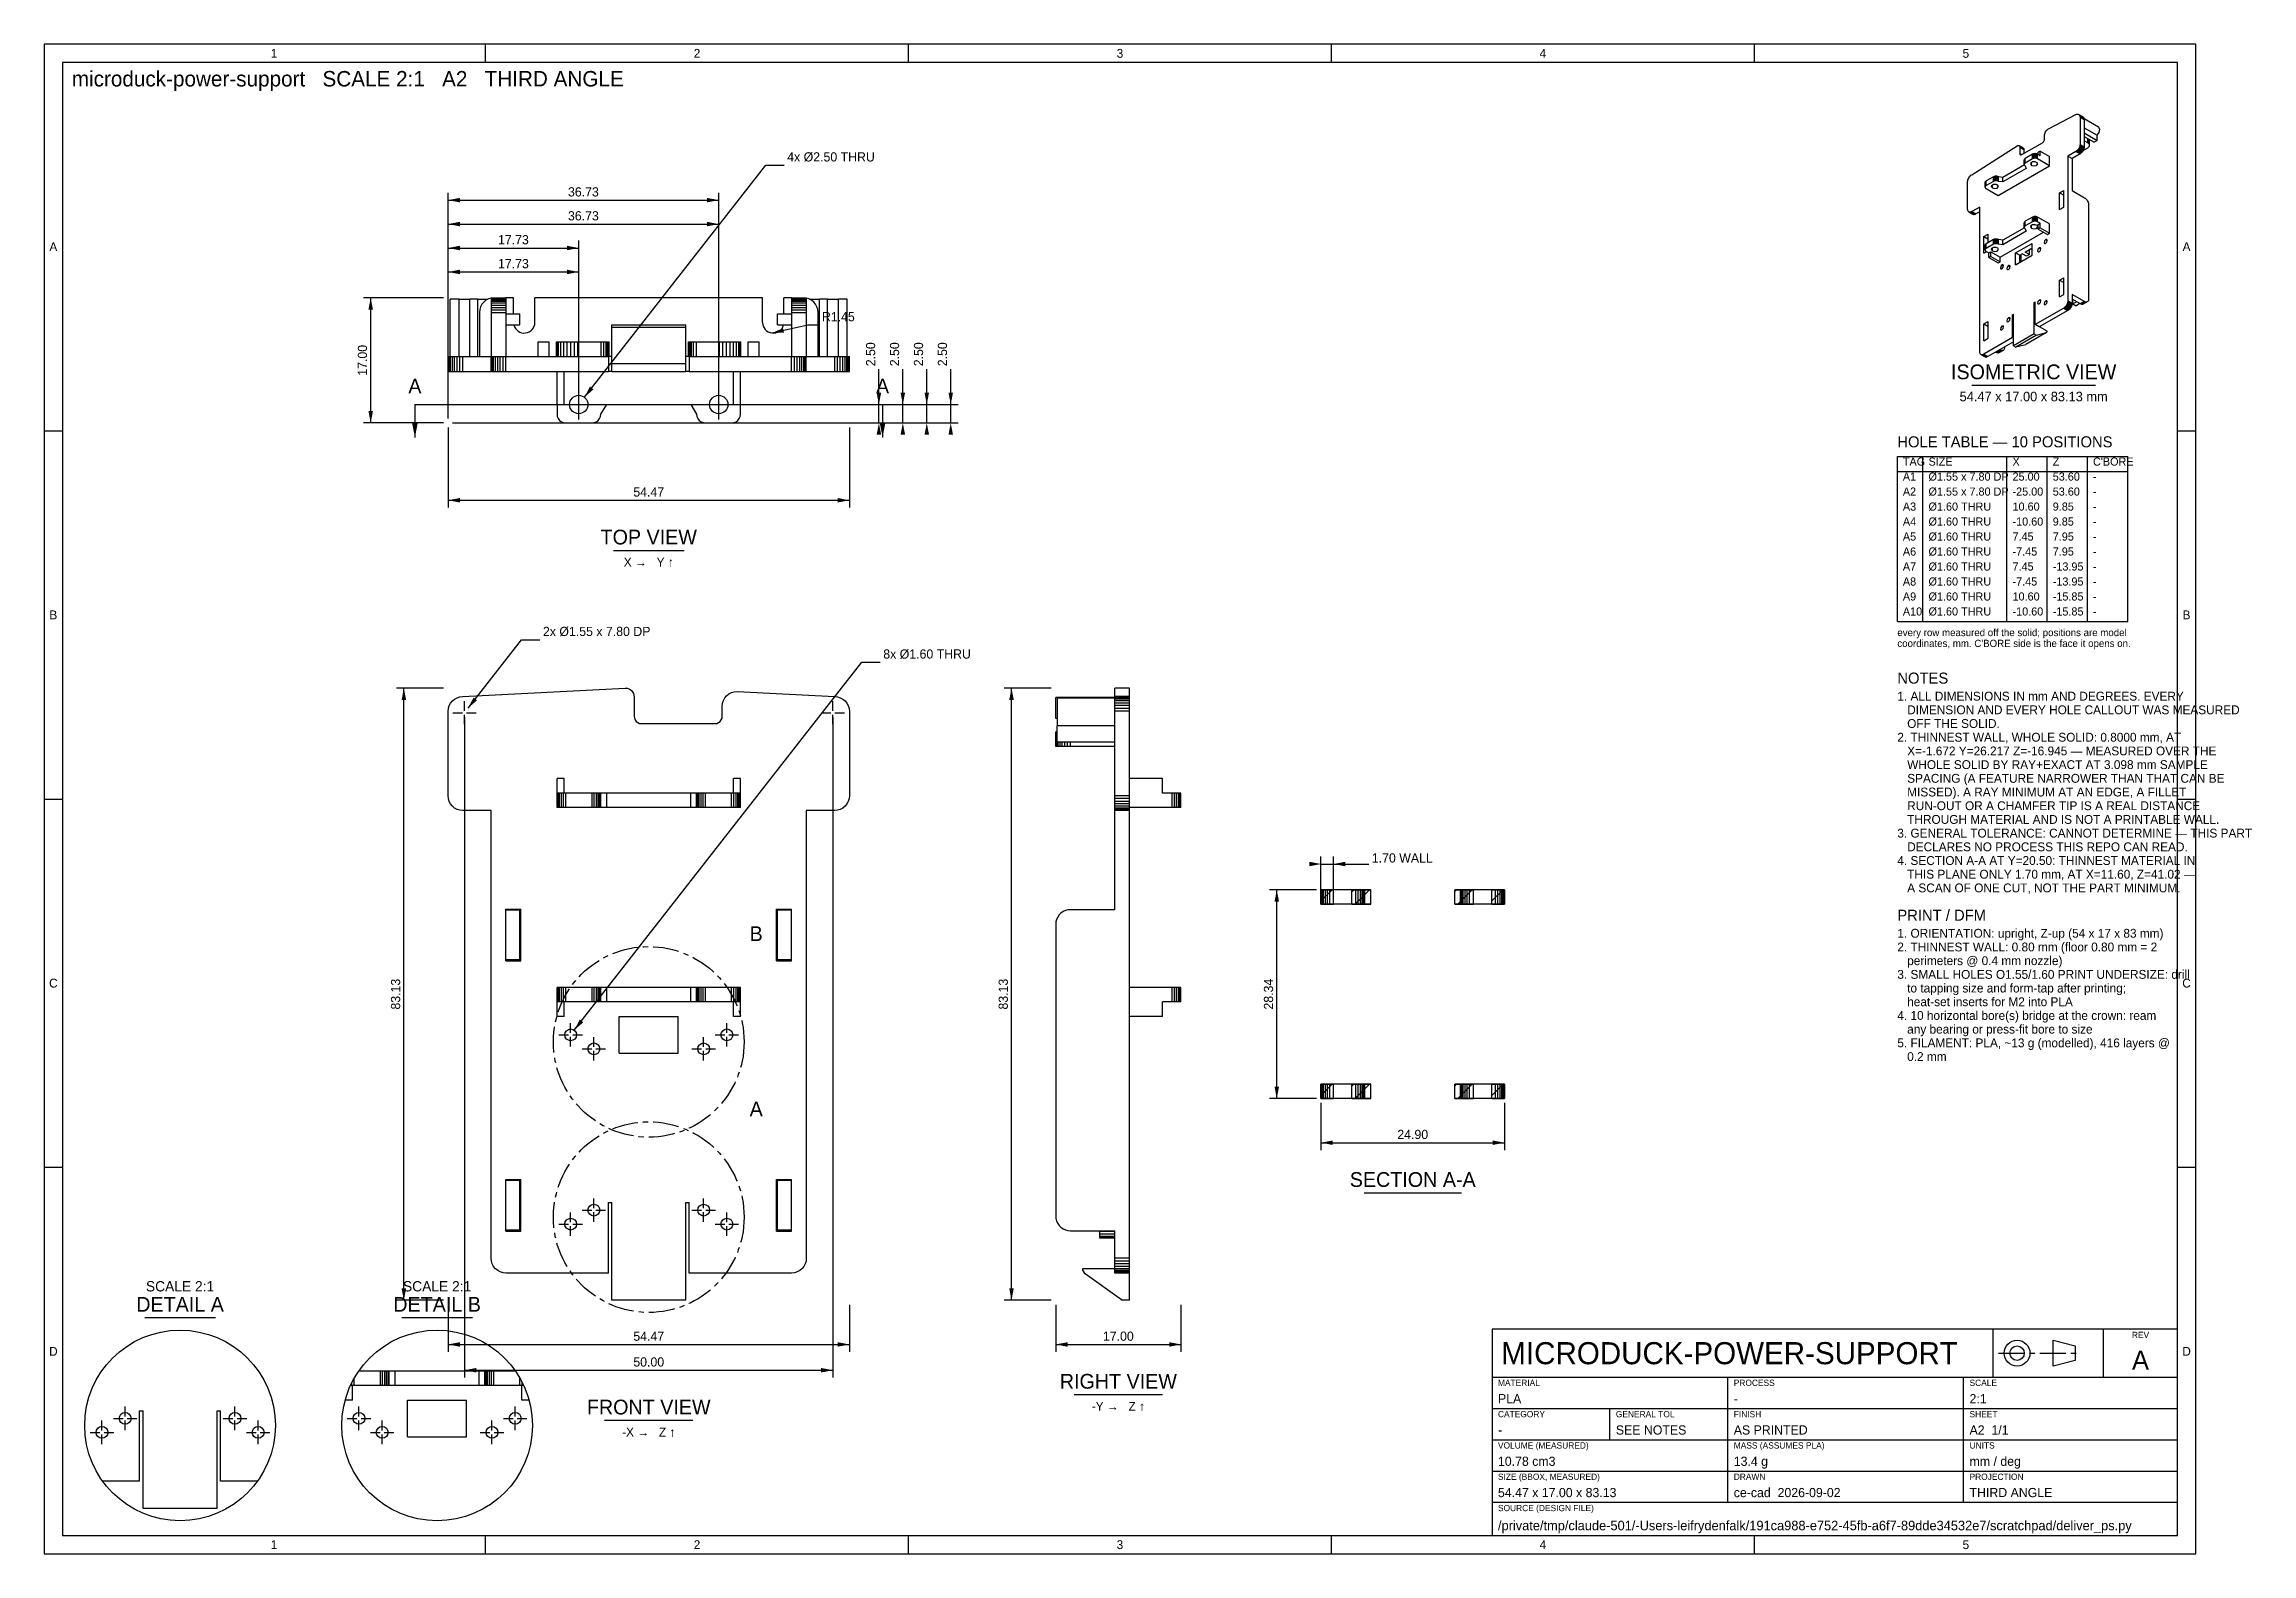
# Model space of a CAD drawing. Header units: millimetres. Extents: x 5 to 604, y 5 to 415.
import ezdxf
from ezdxf.enums import TextEntityAlignment as Align

# ---------------------------------------------------------------- set-up
doc = ezdxf.new("R2010")
doc.units = ezdxf.units.MM
doc.linetypes.add('CENTER', pattern=[11.2, 7, -1.4, 1.4, -1.4])
doc.linetypes.add('PHANTOM', pattern=[21, 11, -2, 2, -2, 2, -2])
for name, color, linetype in [('CENTER', 4, 'CENTER'), ('CUT', 1, 'PHANTOM'), ('CUTTHIN', 1, 'PHANTOM'), ('DIM', 3, 'CONTINUOUS'), ('FRAME', 7, 'CONTINUOUS'), ('HATCH', 5, 'CONTINUOUS'), ('SECTION', 7, 'CONTINUOUS'), ('TEXT', 3, 'CONTINUOUS'), ('TITLE', 7, 'CONTINUOUS'), ('VISIBLE', 7, 'CONTINUOUS')]:
    doc.layers.add(name, color=color, linetype=linetype)

msp = doc.modelspace()

# ---------------------------------------------------------------- texts
at = {"layer": 'TEXT'}
for s, height, p in [('microduck-power-support   SCALE 2:1   A2   THIRD ANGLE', 4.2, (12.5, 403.5)), ('4x Ø2.50 THRU', 2.5, (206.683566, 383.130211)), ('R1.45', 2.5, (216.105274, 339.729031)), ('HOLE TABLE — 10 POSITIONS', 3, (508, 305.5)), ('A1', 2.2, (509.5, 296.46)), ('A2', 2.2, (509.5, 292.39)), ('Ø1.55 x 7.80 DP', 2.2, (516.46, 296.46)), ('Ø1.55 x 7.80 DP', 2.2, (516.46, 292.39)), ('-25.00', 2.2, (539.26, 292.39)), ('25.00', 2.2, (539.26, 296.46)), ('53.60', 2.2, (550.18, 296.46)), ('53.60', 2.2, (550.18, 292.39)), ('-', 2.2, (561.1, 296.46)), ('A3', 2.2, (509.5, 288.32)), ('Ø1.60 THRU', 2.2, (516.46, 288.32)), ('10.60', 2.2, (539.26, 288.32)), ('9.85', 2.2, (550.18, 288.32)), ('-', 2.2, (561.1, 292.39)), ('-', 2.2, (561.1, 288.32)), ('A4', 2.2, (509.5, 284.25)), ('A5', 2.2, (509.5, 280.18)), ('Ø1.60 THRU', 2.2, (516.46, 284.25)), ('Ø1.60 THRU', 2.2, (516.46, 280.18)), ('-10.60', 2.2, (539.26, 284.25)), ('7.45', 2.2, (539.26, 280.18)), ('9.85', 2.2, (550.18, 284.25)), ('7.95', 2.2, (550.18, 280.18)), ('-', 2.2, (561.1, 284.25)), ('A6', 2.2, (509.5, 276.11)), ('Ø1.60 THRU', 2.2, (516.46, 276.11)), ('-7.45', 2.2, (539.26, 276.11)), ('7.95', 2.2, (550.18, 276.11)), ('-', 2.2, (561.1, 280.18)), ('-', 2.2, (561.1, 276.11)), ('A7', 2.2, (509.5, 272.04)), ('A8', 2.2, (509.5, 267.97)), ('Ø1.60 THRU', 2.2, (516.46, 272.04)), ('Ø1.60 THRU', 2.2, (516.46, 267.97)), ('-7.45', 2.2, (539.26, 267.97)), ('7.45', 2.2, (539.26, 272.04)), ('-13.95', 2.2, (550.18, 272.04)), ('-13.95', 2.2, (550.18, 267.97)), ('-', 2.2, (561.1, 272.04)), ('A9', 2.2, (509.5, 263.9)), ('Ø1.60 THRU', 2.2, (516.46, 263.9)), ('10.60', 2.2, (539.26, 263.9)), ('-15.85', 2.2, (550.18, 263.9)), ('-', 2.2, (561.1, 267.97)), ('-', 2.2, (561.1, 263.9)), ('A10', 2.2, (509.5, 259.83)), ('Ø1.60 THRU', 2.2, (516.46, 259.83)), ('-10.60', 2.2, (539.26, 259.83)), ('-15.85', 2.2, (550.18, 259.83)), ('-', 2.2, (561.1, 259.83)), ('2x Ø1.55 x 7.80 DP', 2.5, (140.379942, 254.255211)), ('8x Ø1.60 THRU', 2.5, (232.757059, 248.130211)), ('NOTES', 3, (508, 241.331887)), ('1. ALL DIMENSIONS IN mm AND DEGREES. EVERY', 2.4, (508, 236.731887)), ('   DIMENSION AND EVERY HOLE CALLOUT WAS MEASURED', 2.4, (508, 233.011887)), ('2. THINNEST WALL, WHOLE SOLID: 0.8000 mm, AT', 2.4, (508, 225.571887)), ('   OFF THE SOLID.', 2.4, (508, 229.291887)), ('   X=-1.672 Y=26.217 Z=-16.945 — MEASURED OVER THE', 2.4, (508, 221.851887)), ('   WHOLE SOLID BY RAY+EXACT AT 3.098 mm SAMPLE', 2.4, (508, 218.131887)), ('   SPACING (A FEATURE NARROWER THAN THAT CAN BE', 2.4, (508, 214.411887)), ('   MISSED). A RAY MINIMUM AT AN EDGE, A FILLET', 2.4, (508, 210.691887)), ('   THROUGH MATERIAL AND IS NOT A PRINTABLE WALL.', 2.4, (508, 203.251887)), ('   RUN-OUT OR A CHAMFER TIP IS A REAL DISTANCE', 2.4, (508, 206.971887)), ('3. GENERAL TOLERANCE: CANNOT DETERMINE — THIS PART', 2.4, (508, 199.531887)), ('   DECLARES NO PROCESS THIS REPO CAN READ.', 2.4, (508, 195.811887)), ('1.70 WALL', 2.5, (365.366, 192.74)), ('4. SECTION A-A AT Y=20.50: THINNEST MATERIAL IN', 2.4, (508, 192.091887)), ('   A SCAN OF ONE CUT, NOT THE PART MINIMUM.', 2.4, (508, 184.651887)), ('   THIS PLANE ONLY 1.70 mm, AT X=11.60, Z=41.02 —', 2.4, (508, 188.371887)), ('PRINT / DFM', 3, (508, 176.931887)), ('B', 4, (196.484971, 171.42676)), ('1. ORIENTATION: upright, Z-up (54 x 17 x 83 mm)', 2.4, (508, 172.331887)), ('2. THINNEST WALL: 0.80 mm (floor 0.80 mm = 2', 2.4, (508, 168.611887)), ('3. SMALL HOLES O1.55/1.60 PRINT UNDERSIZE: drill', 2.4, (508, 161.171887)), ('   perimeters @ 0.4 mm nozzle)', 2.4, (508, 164.891887)), ('   to tapping size and form-tap after printing;', 2.4, (508, 157.451887)), ('   heat-set inserts for M2 into PLA', 2.4, (508, 153.731887)), ('4. 10 horizontal bore(s) bridge at the crown: ream', 2.4, (508, 150.011887)), ('5. FILAMENT: PLA, ~13 g (modelled), 416 layers @', 2.4, (508, 142.571887)), ('   any bearing or press-fit bore to size', 2.4, (508, 146.291887)), ('   0.2 mm', 2.4, (508, 138.851887)), ('A', 4, (196.484971, 123.82676)), ('PLA', 2.5, (399.6, 45.9)), ('2:1', 2.5, (527.6, 45.9)), ('-', 2.5, (463.6, 45.9)), ('-', 2.5, (399.6, 37.4)), ('SEE NOTES', 2.5, (431.6, 37.4)), ('AS PRINTED', 2.5, (463.6, 37.4)), ('A2  1/1', 2.5, (527.6, 37.4)), ('10.78 cm3', 2.5, (399.6, 28.9)), ('13.4 g', 2.5, (463.6, 28.9)), ('mm / deg', 2.5, (527.6, 28.9)), ('54.47 x 17.00 x 83.13', 2.5, (399.6, 20.4)), ('ce-cad  2026-09-02', 2.5, (463.6, 20.4)), ('THIRD ANGLE', 2.5, (527.6, 20.4)), ('/private/tmp/claude-501/-Users-leifrydenfalk/191ca988-e752-45fb-a6f7-89dde34532e7/scratchpad/deliver_ps.py', 2.6, (399.6, 11.4))]:
    msp.add_text(s, height=height, dxfattribs=at).set_placement(p)
for s, height, p in [('36.73', 2.5, (151.367, 373.630211)), ('36.73', 2.5, (151.367, 367.130211)), ('17.73', 2.5, (132.367, 360.630211)), ('17.73', 2.5, (132.367, 354.130211)), ('ISOMETRIC VIEW', 4, (545, 324)), ('54.47 x 17.00 x 83.13 mm', 2.6, (545, 318)), ('54.47', 2.5, (169.1, 292.130211)), ('TOP VIEW', 4, (169.1, 279.130211)), ('X →   Y ↑', 2.4, (169.1, 273.130211)), ('24.90', 2.5, (376.466, 117.66)), ('SECTION A-A', 4, (376.466, 104.66)), ('SCALE 2:1', 2.8, (41.884971, 76.269942)), ('SCALE 2:1', 2.8, (111.654914, 76.269942)), ('DETAIL A', 4, (41.884971, 70.769942)), ('DETAIL B', 4, (111.654914, 70.769942)), ('54.47', 2.5, (169.1, 62.869789)), ('17.00', 2.5, (296.566, 62.869789)), ('A', 5.2, (574, 55)), ('50.00', 2.5, (169.1, 55.869789)), ('RIGHT VIEW', 4, (296.566, 49.869789)), ('FRONT VIEW', 4, (169.1, 42.869789)), ('-Y →   Z ↑', 2.4, (296.566, 43.869789)), ('-X →   Z ↑', 2.4, (169.1, 36.869789))]:
    msp.add_text(s, height=height, dxfattribs=at).set_placement(p, align=Align.CENTER)
for s, p in [('17.00', (92.634, 329.130211)), ('83.13', (101.634, 157)), ('83.13', (266.566, 157)), ('28.34', (338.566, 157))]:
    msp.add_text(s, height=2.5, rotation=90, dxfattribs=at).set_placement(p, align=Align.CENTER)
for p in [(230.566, 327.530211), (237.066, 327.530211), (243.566, 327.530211), (250.066, 327.530211)]:
    msp.add_text('2.50', height=2.5, rotation=90, dxfattribs=at).set_placement(p)
for p in [(105.634, 322.130211), (232.566, 322.130211)]:
    msp.add_text('A', height=4, dxfattribs=at).set_placement(p, align=Align.MIDDLE_CENTER)
msp.add_text('MICRODUCK-POWER-SUPPORT', height=6, dxfattribs=at).set_placement((400.5, 59.5), align=Align.MIDDLE_LEFT)
at = {"layer": 'TITLE'}
for s, p in [('1', (67.4, 412.5)), ('2', (182.2, 412.5)), ('3', (297, 412.5)), ('4', (411.8, 412.5)), ('5', (526.6, 412.5)), ('A', (7.5, 360)), ('A', (586.5, 360)), ('B', (7.5, 260)), ('B', (586.5, 260)), ('C', (7.5, 160)), ('C', (586.5, 160)), ('D', (7.5, 60)), ('D', (586.5, 60)), ('1', (67.4, 7.5)), ('2', (182.2, 7.5)), ('3', (297, 7.5)), ('4', (411.8, 7.5)), ('5', (526.6, 7.5))]:
    msp.add_text(s, height=2.4, dxfattribs=at).set_placement(p, align=Align.MIDDLE_CENTER)
for s, height, p in [('TAG', 2.2, (509.5, 300.53)), ('SIZE', 2.2, (516.46, 300.53)), ('X', 2.2, (539.26, 300.53)), ('Z', 2.2, (550.18, 300.53)), ("C'BORE", 2.2, (561.1, 300.53)), ('every row measured off the solid; positions are model', 1.966, (508, 254.23)), ("coordinates, mm. C'BORE side is the face it opens on.", 1.966, (508, 251.280943)), ('MATERIAL', 1.7, (399.6, 50.6)), ('PROCESS', 1.7, (463.6, 50.6)), ('SCALE', 1.7, (527.6, 50.6)), ('CATEGORY', 1.7, (399.6, 42.1)), ('GENERAL TOL', 1.7, (431.6, 42.1)), ('FINISH', 1.7, (463.6, 42.1)), ('SHEET', 1.7, (527.6, 42.1)), ('VOLUME (MEASURED)', 1.7, (399.6, 33.6)), ('MASS (ASSUMES PLA)', 1.7, (463.6, 33.6)), ('UNITS', 1.7, (527.6, 33.6)), ('SIZE (BBOX, MEASURED)', 1.7, (399.6, 25.1)), ('DRAWN', 1.7, (463.6, 25.1)), ('PROJECTION', 1.7, (527.6, 25.1)), ('SOURCE (DESIGN FILE)', 1.7, (399.6, 16.6))]:
    msp.add_text(s, height=height, dxfattribs=at).set_placement(p)
msp.add_text('REV', height=1.7, dxfattribs=at).set_placement((574, 63.6), align=Align.CENTER)

# ---------------------------------------------------------------- linework, layer by layer
at = {"layer": 'CENTER'}
for p, q in [((150.1, 318.005211), (150.1, 321.230211)), ((150.1, 318.005211), (150.1, 321.230211)), ((188.1, 318.005211), (188.1, 321.230211)), ((188.1, 318.005211), (188.1, 321.230211)), ((146, 317.130211), (149.225, 317.130211)), ((146, 317.130211), (149.225, 317.130211)), ((150.1, 313.030211), (150.1, 316.255211)), ((150.1, 313.030211), (150.1, 316.255211)), ((150.975, 317.130211), (154.2, 317.130211)), ((150.975, 317.130211), (154.2, 317.130211)), ((184, 317.130211), (187.225, 317.130211)), ((184, 317.130211), (187.225, 317.130211)), ((188.1, 313.030211), (188.1, 316.255211)), ((188.1, 313.030211), (188.1, 316.255211)), ((188.975, 317.130211), (192.2, 317.130211)), ((188.975, 317.130211), (192.2, 317.130211)), ((119.1, 233.984289), (119.1, 236.591789)), ((219.1, 233.984289), (219.1, 236.591789)), ((115.95, 233.441789), (118.5575, 233.441789)), ((119.1, 230.291789), (119.1, 232.899289)), ((119.6425, 233.441789), (122.25, 233.441789)), ((215.95, 233.441789), (218.5575, 233.441789)), ((219.1, 230.291789), (219.1, 232.899289)), ((219.6425, 233.441789), (222.25, 233.441789)), ((144.7, 145.941789), (147.34, 145.941789)), ((147.9, 146.501789), (147.9, 149.141789)), ((147.9, 142.741789), (147.9, 145.381789)), ((148.46, 145.941789), (151.1, 145.941789)), ((154.2, 142.701789), (154.2, 145.341789)), ((184, 142.701789), (184, 145.341789)), ((187.1, 145.941789), (189.74, 145.941789)), ((190.3, 146.501789), (190.3, 149.141789)), ((190.3, 142.741789), (190.3, 145.381789)), ((190.86, 145.941789), (193.5, 145.941789)), ((151, 142.141789), (153.64, 142.141789)), ((154.2, 138.941789), (154.2, 141.581789)), ((154.76, 142.141789), (157.4, 142.141789)), ((180.8, 142.141789), (183.44, 142.141789)), ((184, 138.941789), (184, 141.581789)), ((184.56, 142.141789), (187.2, 142.141789)), ((147.9, 95.101789), (147.9, 97.741789)), ((151, 98.341789), (153.64, 98.341789)), ((154.2, 98.901789), (154.2, 101.541789)), ((154.2, 95.141789), (154.2, 97.781789)), ((154.76, 98.341789), (157.4, 98.341789)), ((180.8, 98.341789), (183.44, 98.341789)), ((184, 98.901789), (184, 101.541789)), ((184, 95.141789), (184, 97.781789)), ((184.56, 98.341789), (187.2, 98.341789)), ((190.3, 95.101789), (190.3, 97.741789)), ((144.7, 94.541789), (147.34, 94.541789)), ((147.9, 91.341789), (147.9, 93.981789)), ((148.46, 94.541789), (151.1, 94.541789)), ((187.1, 94.541789), (189.74, 94.541789)), ((190.3, 91.341789), (190.3, 93.981789)), ((190.86, 94.541789), (193.5, 94.541789)), ((535.5, 59.5), (557.75, 59.5)), ((26.984971, 42.344971), (26.984971, 44.984971)), ((56.784971, 42.344971), (56.784971, 44.984971)), ((90.454914, 42.344971), (90.454914, 44.984971)), ((132.854914, 42.344971), (132.854914, 44.984971)), ((17.484971, 37.984971), (20.124971, 37.984971)), ((20.684971, 38.544971), (20.684971, 41.184971)), ((20.684971, 34.784971), (20.684971, 37.424971)), ((21.244971, 37.984971), (23.884971, 37.984971)), ((23.784971, 41.784971), (26.424971, 41.784971)), ((26.984971, 38.584971), (26.984971, 41.224971)), ((27.544971, 41.784971), (30.184971, 41.784971)), ((53.584971, 41.784971), (56.224971, 41.784971)), ((56.784971, 38.584971), (56.784971, 41.224971)), ((57.344971, 41.784971), (59.984971, 41.784971)), ((59.884971, 37.984971), (62.524971, 37.984971)), ((63.084971, 38.544971), (63.084971, 41.184971)), ((63.084971, 34.784971), (63.084971, 37.424971)), ((63.644971, 37.984971), (66.284971, 37.984971)), ((87.254914, 41.784971), (89.894914, 41.784971)), ((90.454914, 38.584971), (90.454914, 41.224971)), ((91.014914, 41.784971), (93.654914, 41.784971)), ((93.554914, 37.984971), (96.194914, 37.984971)), ((96.754914, 38.544971), (96.754914, 41.184971)), ((96.754914, 34.784971), (96.754914, 37.424971)), ((97.314914, 37.984971), (99.954914, 37.984971)), ((123.354914, 37.984971), (125.994914, 37.984971)), ((126.554914, 38.544971), (126.554914, 41.184971)), ((126.554914, 34.784971), (126.554914, 37.424971)), ((127.114914, 37.984971), (129.754914, 37.984971)), ((129.654914, 41.784971), (132.294914, 41.784971)), ((132.854914, 38.584971), (132.854914, 41.224971)), ((133.414914, 41.784971), (136.054914, 41.784971))]:
    msp.add_line(p, q, dxfattribs=at)
for centre in [(169.1, 144.041789), (169.1, 96.441789)]:
    msp.add_circle(centre, 25.884971, dxfattribs=at)
at = {"layer": 'CUT'}
for p, q in [((105.634, 317.130211), (119.634, 317.130211)), ((105.634, 317.130211), (105.634, 308.130211)), ((218.566, 317.130211), (232.566, 317.130211)), ((232.566, 317.130211), (232.566, 308.130211))]:
    msp.add_line(p, q, dxfattribs=at)
for points in [[(105.634, 308.130211), (106.432, 312.330211), (104.836, 312.330211)], [(232.566, 308.130211), (233.364, 312.330211), (231.768, 312.330211)]]:
    msp.add_solid(points, dxfattribs=at)
at = {"layer": 'CUTTHIN'}
msp.add_line((119.634, 317.130211), (218.566, 317.130211), dxfattribs=at)
at = {"layer": 'DIM'}
for p, q in [((151.639154, 319.100238), (200.883566, 382.130211)), ((200.883566, 382.130211), (205.883566, 382.130211)), ((114.634, 313.330211), (114.634, 374.630211)), ((114.634, 372.630211), (188.1, 372.630211)), ((188.1, 313.330211), (188.1, 374.630211)), ((114.634, 313.330211), (114.634, 368.130211)), ((114.634, 366.130211), (188.1, 366.130211)), ((188.1, 313.330211), (188.1, 368.130211)), ((114.634, 313.330211), (114.634, 361.630211)), ((114.634, 359.630211), (150.1, 359.630211)), ((150.1, 313.330211), (150.1, 361.630211)), ((114.634, 313.330211), (114.634, 355.130211)), ((150.1, 313.330211), (150.1, 355.130211)), ((114.634, 353.130211), (150.1, 353.130211)), ((113.434, 346.130211), (91.634, 346.130211)), ((93.634, 312.130211), (93.634, 346.130211)), ((202.543291, 336.560233), (212.305274, 338.729031)), ((212.305274, 338.729031), (215.305274, 338.729031)), ((231.566, 317.130211), (231.566, 326.730211)), ((238.066, 317.130211), (238.066, 326.730211)), ((244.566, 317.130211), (244.566, 326.730211)), ((251.066, 317.130211), (251.066, 326.730211)), ((113.434, 312.130211), (91.634, 312.130211)), ((115.834, 317.130211), (233.566, 317.130211)), ((115.834, 317.130211), (240.066, 317.130211)), ((115.834, 317.130211), (246.566, 317.130211)), ((115.834, 317.130211), (253.066, 317.130211)), ((115.834, 312.130211), (233.566, 312.130211)), ((115.834, 312.130211), (240.066, 312.130211)), ((115.834, 312.130211), (246.566, 312.130211)), ((115.834, 312.130211), (253.066, 312.130211)), ((231.566, 312.130211), (231.566, 317.130211)), ((238.066, 312.130211), (238.066, 317.130211)), ((244.566, 312.130211), (244.566, 317.130211)), ((251.066, 312.130211), (251.066, 317.130211)), ((114.634, 310.930211), (114.634, 289.130211)), ((223.566, 310.930211), (223.566, 289.130211)), ((114.634, 291.130211), (223.566, 291.130211)), ((120.054275, 234.663206), (134.579942, 253.255211)), ((134.579942, 253.255211), (139.579942, 253.255211)), ((148.885058, 147.202606), (226.957059, 247.130211)), ((226.957059, 247.130211), (231.957059, 247.130211)), ((113.434, 240.130211), (100.634, 240.130211)), ((102.634, 73.869789), (102.634, 240.130211)), ((278.366, 240.130211), (265.566, 240.130211)), ((267.566, 73.869789), (267.566, 240.130211)), ((119.1, 232.241789), (119.1, 52.869789)), ((219.1, 232.241789), (219.1, 52.869789)), ((351.566, 183.233665), (351.566, 194.34)), ((351.566, 192.34), (354.966, 192.34)), ((354.966, 183.233665), (354.966, 194.34)), ((354.966, 192.34), (364.566, 192.34)), ((350.366, 185.34), (337.566, 185.34)), ((339.566, 128.66), (339.566, 185.34)), ((350.366, 128.66), (337.566, 128.66)), ((351.566, 127.46), (351.566, 114.66)), ((401.366, 127.46), (401.366, 114.66)), ((351.566, 116.66), (401.366, 116.66)), ((113.434, 73.869789), (100.634, 73.869789)), ((114.634, 72.669789), (114.634, 59.869789)), ((223.566, 72.669789), (223.566, 59.869789)), ((278.366, 73.869789), (265.566, 73.869789)), ((279.566, 72.669789), (279.566, 59.869789)), ((313.566, 72.669789), (313.566, 59.869789)), ((114.634, 61.869789), (223.566, 61.869789)), ((279.566, 61.869789), (313.566, 61.869789)), ((119.1, 54.869789), (219.1, 54.869789))]:
    msp.add_line(p, q, dxfattribs=at)
for points in [[(114.634, 372.630211), (117.834, 372.022211), (117.834, 373.238211)], [(188.1, 372.630211), (184.9, 373.238211), (184.9, 372.022211)], [(114.634, 366.130211), (117.834, 365.522211), (117.834, 366.738211)], [(188.1, 366.130211), (184.9, 366.738211), (184.9, 365.522211)], [(114.634, 359.630211), (117.834, 359.022211), (117.834, 360.238211)], [(150.1, 359.630211), (146.9, 360.238211), (146.9, 359.022211)], [(114.634, 353.130211), (117.834, 352.522211), (117.834, 353.738211)], [(150.1, 353.130211), (146.9, 353.738211), (146.9, 352.522211)], [(93.634, 346.130211), (93.026, 342.930211), (94.242, 342.930211)], [(202.543291, 336.560233), (205.798989, 336.660719), (205.535263, 337.847777)], [(151.639154, 319.100238), (154.088381, 321.24755), (153.13016, 321.996194)], [(231.566, 317.130211), (232.174, 320.330211), (230.958, 320.330211)], [(238.066, 317.130211), (238.674, 320.330211), (237.458, 320.330211)], [(244.566, 317.130211), (245.174, 320.330211), (243.958, 320.330211)], [(251.066, 317.130211), (251.674, 320.330211), (250.458, 320.330211)], [(93.634, 312.130211), (94.242, 315.330211), (93.026, 315.330211)], [(231.566, 312.130211), (230.958, 308.930211), (232.174, 308.930211)], [(238.066, 312.130211), (237.458, 308.930211), (238.674, 308.930211)], [(244.566, 312.130211), (243.958, 308.930211), (245.174, 308.930211)], [(251.066, 312.130211), (250.458, 308.930211), (251.674, 308.930211)], [(114.634, 291.130211), (117.834, 290.522211), (117.834, 291.738211)], [(223.566, 291.130211), (220.366, 291.738211), (220.366, 290.522211)], [(102.634, 240.130211), (102.026, 236.930211), (103.242, 236.930211)], [(267.566, 240.130211), (266.958, 236.930211), (268.174, 236.930211)], [(120.054275, 234.663206), (122.503503, 236.810518), (121.545281, 237.559162)], [(351.566, 192.34), (348.366, 192.948), (348.366, 191.732)], [(354.966, 192.34), (358.166, 191.732), (358.166, 192.948)], [(339.566, 185.34), (338.958, 182.14), (340.174, 182.14)], [(148.885058, 147.202606), (151.334286, 149.349919), (150.376065, 150.098563)], [(339.566, 128.66), (340.174, 131.86), (338.958, 131.86)], [(351.566, 116.66), (354.766, 116.052), (354.766, 117.268)], [(401.366, 116.66), (398.166, 117.268), (398.166, 116.052)], [(102.634, 73.869789), (103.242, 77.069789), (102.026, 77.069789)], [(267.566, 73.869789), (268.174, 77.069789), (266.958, 77.069789)], [(114.634, 61.869789), (117.834, 61.261789), (117.834, 62.477789)], [(223.566, 61.869789), (220.366, 62.477789), (220.366, 61.261789)], [(279.566, 61.869789), (282.766, 61.261789), (282.766, 62.477789)], [(313.566, 61.869789), (310.366, 62.477789), (310.366, 61.261789)], [(119.1, 54.869789), (122.3, 54.261789), (122.3, 55.477789)], [(219.1, 54.869789), (215.9, 55.477789), (215.9, 54.261789)]]:
    msp.add_solid(points, dxfattribs=at)
at = {"layer": 'FRAME'}
for p, q in [((584, 410), (10, 410)), ((10, 410), (10, 10)), ((584, 10), (584, 410)), ((584, 66), (398, 66)), ((398, 66), (398, 10)), ((584, 10), (584, 66)), ((10, 10), (584, 10)), ((398, 10), (584, 10))]:
    msp.add_line(p, q, dxfattribs=at)
at = {"layer": 'HATCH'}
for p, q in [((351.566, 182.302644), (354.603356, 185.34)), ((354.965997, 181.46), (354.966, 181.460003)), ((359.966, 184.845284), (360.460716, 185.34)), ((360.823356, 181.46), (364.703356, 185.34)), ((365.065997, 181.46), (365.066, 181.460003)), ((387.866, 184.845284), (388.360716, 185.34)), ((388.723356, 181.46), (392.603356, 185.34)), ((392.965997, 181.46), (392.966, 181.460003)), ((397.966, 182.302644), (401.003356, 185.34)), ((401.365997, 181.46), (401.366, 181.460003)), ((351.566, 129.502644), (354.603356, 132.54)), ((359.966, 132.045284), (360.460716, 132.54)), ((360.823356, 128.66), (364.703356, 132.54)), ((387.866, 132.045284), (388.360716, 132.54)), ((388.723356, 128.66), (392.603356, 132.54)), ((397.966, 129.502644), (401.003356, 132.54)), ((354.965997, 128.66), (354.966, 128.660003)), ((365.065997, 128.66), (365.066, 128.660003)), ((392.965997, 128.66), (392.966, 128.660003)), ((401.365997, 128.66), (401.366, 128.660003))]:
    msp.add_line(p, q, dxfattribs=at)
at = {"layer": 'SECTION'}
for p, q in [((351.566, 181.46), (351.566, 185.34)), ((351.566, 185.34), (353.466, 185.34)), ((351.566, 181.46), (354.966, 181.46)), ((353.466, 185.34), (354.966, 185.34)), ((354.966, 181.46), (354.966, 185.34)), ((359.966, 181.46), (359.966, 185.34)), ((359.966, 185.34), (365.066, 185.34)), ((359.966, 181.46), (365.066, 181.46)), ((365.066, 181.46), (365.066, 185.34)), ((387.866, 181.46), (387.866, 185.34)), ((387.866, 185.34), (392.966, 185.34)), ((387.866, 181.46), (392.966, 181.46)), ((392.966, 181.46), (392.966, 185.34)), ((397.966, 181.46), (397.966, 185.34)), ((397.966, 185.34), (399.466, 185.34)), ((397.966, 181.46), (401.366, 181.46)), ((399.466, 185.34), (401.366, 185.34)), ((401.366, 185.34), (401.366, 181.46)), ((351.566, 128.66), (351.566, 132.54)), ((351.566, 132.54), (354.966, 132.54)), ((354.966, 128.66), (354.966, 132.54)), ((359.966, 128.66), (359.966, 132.54)), ((359.966, 132.54), (365.066, 132.54)), ((365.066, 128.66), (365.066, 132.54)), ((387.866, 128.66), (387.866, 132.54)), ((387.866, 132.54), (392.966, 132.54)), ((392.966, 128.66), (392.966, 132.54)), ((397.966, 128.66), (397.966, 132.54)), ((397.966, 132.54), (401.366, 132.54)), ((401.366, 132.54), (401.366, 128.66)), ((351.566, 128.66), (353.466, 128.66)), ((353.466, 128.66), (354.966, 128.66)), ((359.966, 128.66), (365.066, 128.66)), ((387.866, 128.66), (392.966, 128.66)), ((397.966, 128.66), (399.466, 128.66)), ((399.466, 128.66), (401.366, 128.66))]:
    msp.add_line(p, q, dxfattribs=at)
for centre in [(41.884971, 39.884971), (111.654914, 39.884971)]:
    msp.add_circle(centre, 25.884971, dxfattribs=at)
at = {"layer": 'TEXT'}
for p, q in [((528.2, 322.4), (561.8, 322.4)), ((159.5, 277.530211), (178.7, 277.530211)), ((363.266, 103.06), (389.666, 103.06)), ((32.284971, 69.169942), (51.484971, 69.169942)), ((102.054914, 69.169942), (121.254914, 69.169942)), ((284.566, 48.269789), (308.566, 48.269789)), ((157.1, 41.269789), (181.1, 41.269789))]:
    msp.add_line(p, q, dxfattribs=at)
at = {"layer": 'TITLE'}
for p, q in [((589, 415), (5, 415)), ((5, 415), (5, 5)), ((124.8, 410), (124.8, 415)), ((239.6, 410), (239.6, 415)), ((354.4, 410), (354.4, 415)), ((469.2, 410), (469.2, 415)), ((589, 5), (589, 415)), ((5, 310), (10, 310)), ((584, 310), (589, 310)), ((508, 303), (570.52, 303)), ((508, 258.23), (508, 303)), ((514.96, 258.23), (514.96, 303)), ((537.76, 258.23), (537.76, 303)), ((548.68, 258.23), (548.68, 303)), ((559.6, 258.23), (559.6, 303)), ((570.52, 258.23), (570.52, 303)), ((508, 298.93), (570.52, 298.93)), ((508, 258.23), (570.52, 258.23)), ((5, 210), (10, 210)), ((584, 210), (589, 210)), ((5, 110), (10, 110)), ((584, 110), (589, 110)), ((534, 53), (534, 66)), ((564, 53), (564, 66)), ((550.3, 56), (550.3, 63)), ((550.3, 63), (556.25, 61.46)), ((556.25, 61.46), (556.25, 57.54)), ((556.25, 57.54), (550.3, 56)), ((398, 53), (584, 53)), ((462, 19), (462, 53)), ((526, 19), (526, 53)), ((398, 44.5), (584, 44.5)), ((430, 36), (430, 44.5)), ((398, 36), (584, 36)), ((398, 27.5), (584, 27.5)), ((398, 19), (584, 19)), ((124.8, 5), (124.8, 10)), ((239.6, 5), (239.6, 10)), ((354.4, 5), (354.4, 10)), ((469.2, 5), (469.2, 10)), ((5, 5), (589, 5))]:
    msp.add_line(p, q, dxfattribs=at)
for radius in [3.5, 1.96]:
    msp.add_circle((540.5, 59.5), radius, dxfattribs=at)
at = {"layer": 'VISIBLE'}
for p, q in [((549.047189, 392.014968), (556.469123, 395.85095)), ((556.469123, 395.85095), (556.687681, 395.952278)), ((556.687681, 395.952278), (556.897841, 396)), ((556.897841, 396), (557.091524, 395.992282)), ((557.091524, 395.992282), (557.261289, 395.92942)), ((557.261289, 395.92942), (558.381581, 395.282619)), ((557.261289, 395.92942), (557.400612, 395.81383)), ((557.400612, 395.81383), (558.520904, 395.167029)), ((557.400612, 395.81383), (557.504138, 395.649954)), ((557.504138, 395.649954), (558.62443, 395.003153)), ((557.504138, 395.649954), (557.567889, 395.44409)), ((547.926897, 390.074565), (547.948423, 390.339362)), ((547.926897, 389.190976), (547.926897, 390.074565)), ((547.948423, 390.339362), (548.012174, 390.61884)), ((548.012174, 390.61884), (548.1157, 390.902257)), ((548.1157, 390.902257), (548.255023, 391.178723)), ((548.255023, 391.178723), (548.424788, 391.437613)), ((548.424788, 391.437613), (548.618472, 391.668978)), ((548.618472, 391.668978), (548.828631, 391.863927)), ((548.828631, 391.863927), (549.047189, 392.014968)), ((557.567889, 395.44409), (558.688181, 394.797289)), ((557.567889, 395.44409), (557.589415, 395.204149)), ((557.589415, 395.204149), (558.709707, 394.557348)), ((557.589415, 395.204149), (557.589415, 387.784184)), ((558.381581, 395.282619), (558.520904, 395.167029)), ((558.520904, 395.167029), (558.62443, 395.003153)), ((558.62443, 395.003153), (558.688181, 394.797289)), ((558.688181, 394.797289), (558.709707, 394.557348)), ((558.68915, 394.786494), (562.600402, 392.528331)), ((558.709707, 394.557348), (558.709707, 387.137383)), ((558.709707, 392.296274), (562.238627, 390.258851)), ((558.709707, 390.888828), (562.238627, 388.851406)), ((558.709707, 389.940618), (561.417453, 388.377301)), ((562.238627, 390.258851), (562.742153, 391.027931)), ((562.238627, 388.851406), (562.238627, 390.258851)), ((562.919497, 391.869815), (562.600402, 392.528331)), ((562.742153, 391.027931), (562.919497, 391.869815)), ((528.200795, 379.530223), (540.552015, 387.408529)), ((540.552015, 387.408529), (540.683149, 387.469326)), ((540.683149, 387.469326), (540.809245, 387.497959)), ((540.809245, 387.497959), (540.925455, 387.493328)), ((540.925455, 387.493328), (541.027314, 387.455611)), ((541.027314, 387.455611), (541.110908, 387.386257)), ((541.027314, 387.455611), (542.147606, 386.80881)), ((541.110908, 387.386257), (541.173023, 387.287932)), ((541.110908, 387.386257), (542.2312, 386.739456)), ((541.173023, 387.287932), (541.211274, 387.164413)), ((541.173023, 387.287932), (542.293315, 386.641131)), ((541.211274, 387.164413), (541.22419, 387.020449)), ((541.211274, 387.164413), (542.331566, 386.517612)), ((541.22419, 387.020449), (541.22419, 385.321166)), ((541.22419, 387.020449), (542.344482, 386.373648)), ((541.22419, 385.321166), (541.243276, 385.164782)), ((541.22419, 385.321166), (541.784336, 384.997766)), ((541.243276, 385.164782), (541.299235, 385.041093)), ((541.243276, 385.164782), (541.639359, 384.936103)), ((541.299235, 385.041093), (541.388253, 384.958531)), ((541.299235, 385.041093), (541.504263, 384.922721)), ((541.388253, 384.958531), (541.504263, 384.922721)), ((541.504263, 384.922721), (541.639359, 384.936103)), ((541.639359, 384.936103), (541.784336, 384.997766)), ((541.784336, 384.997766), (547.366751, 388.220775)), ((542.147606, 386.80881), (542.2312, 386.739456)), ((542.2312, 386.739456), (542.293315, 386.641131)), ((542.293315, 386.641131), (542.331566, 386.517612)), ((542.331566, 386.517612), (542.344482, 386.373648)), ((542.344482, 386.373648), (542.344482, 385.321166)), ((542.481028, 383.713294), (542.448637, 383.571247)), ((542.448637, 382.316453), (542.448637, 383.571247)), ((542.575994, 383.845661), (542.481028, 383.713294)), ((542.481028, 382.4585), (542.481028, 383.713294)), ((542.727061, 383.959327), (542.575994, 383.845661)), ((542.575994, 382.590867), (542.575994, 383.845661)), ((544.71558, 385.107399), (542.727061, 383.959327)), ((542.727061, 382.704533), (542.727061, 383.959327)), ((544.71558, 383.852605), (542.727061, 382.704533)), ((544.912455, 385.194618), (544.71558, 385.107399)), ((544.71558, 383.852605), (544.71558, 385.107399)), ((544.912455, 383.939824), (544.71558, 383.852605)), ((545.141722, 385.249446), (544.912455, 385.194618)), ((544.912455, 383.939824), (544.912455, 385.194618)), ((545.141722, 383.994652), (544.912455, 383.939824)), ((545.387755, 385.268147), (545.141722, 385.249446)), ((545.141722, 383.994652), (545.141722, 385.249446)), ((545.387755, 384.013353), (545.141722, 383.994652)), ((545.633788, 385.249446), (545.387755, 385.268147)), ((545.387755, 384.013353), (545.387755, 385.268147)), ((545.633788, 383.994652), (545.387755, 384.013353)), ((545.863055, 385.194618), (545.633788, 385.249446)), ((545.633788, 383.994652), (545.633788, 385.249446)), ((545.863055, 383.939824), (545.633788, 383.994652)), ((546.05993, 385.107399), (545.863055, 385.194618)), ((545.863055, 383.939824), (545.863055, 385.194618)), ((546.05993, 383.852605), (545.863055, 383.939824)), ((546.78812, 384.686978), (546.05993, 385.107399)), ((546.05993, 383.852605), (546.05993, 385.107399)), ((549.308777, 381.976882), (546.05993, 383.852605)), ((546.78812, 385.967644), (546.255981, 385.660413)), ((546.255981, 384.994209), (546.255981, 385.660413)), ((546.78812, 385.967644), (549.308777, 384.512342)), ((546.78812, 384.686978), (546.78812, 385.967644)), ((547.366751, 388.220775), (547.511727, 388.326516)), ((547.511727, 388.326516), (547.646824, 388.46913)), ((547.646824, 388.46913), (547.762834, 388.638897)), ((547.762834, 388.638897), (547.851851, 388.824248)), ((547.851851, 388.824248), (547.90781, 389.012552)), ((547.90781, 389.012552), (547.926897, 389.190976)), ((549.308777, 381.976882), (549.308777, 384.512342)), ((556.469123, 385.843782), (554.312561, 384.59869)), ((554.312561, 384.59869), (555.432853, 383.951889)), ((554.312561, 384.59869), (554.312561, 345.273196)), ((557.589415, 385.196981), (555.432853, 383.951889)), ((555.432853, 383.951889), (555.432853, 375.241421)), ((556.687681, 385.994822), (556.469123, 385.843782)), ((556.469123, 385.843782), (557.589415, 385.196981)), ((556.897841, 386.189771), (556.687681, 385.994822)), ((556.687681, 385.994822), (557.807973, 385.348021)), ((557.091524, 386.421136), (556.897841, 386.189771)), ((556.897841, 386.189771), (558.018133, 385.54297)), ((557.261289, 386.680026), (557.091524, 386.421136)), ((557.091524, 386.421136), (558.211816, 385.774335)), ((557.400612, 386.956492), (557.261289, 386.680026)), ((557.261289, 386.680026), (558.381581, 386.033225)), ((557.504138, 387.239909), (557.400612, 386.956492)), ((557.400612, 386.956492), (558.520904, 386.309691)), ((557.567889, 387.519387), (557.504138, 387.239909)), ((557.504138, 387.239909), (558.62443, 386.593109)), ((557.589415, 387.784184), (557.567889, 387.519387)), ((557.567889, 387.519387), (558.688181, 386.872586)), ((557.589415, 387.784184), (558.709707, 387.137383)), ((557.807973, 385.348021), (557.589415, 385.196981)), ((558.018133, 385.54297), (557.807973, 385.348021)), ((558.211816, 385.774335), (558.018133, 385.54297)), ((558.381581, 386.033225), (558.211816, 385.774335)), ((558.520904, 386.309691), (558.381581, 386.033225)), ((558.434085, 386.137412), (559.689963, 386.862493)), ((558.62443, 386.593109), (558.520904, 386.309691)), ((558.688181, 386.872586), (558.62443, 386.593109)), ((558.709707, 387.137383), (558.688181, 386.872586)), ((559.689963, 388.156095), (558.709707, 388.722045)), ((559.689963, 388.156095), (559.689963, 389.374668)), ((559.886995, 388.017482), (559.689963, 388.156095)), ((559.689963, 386.862493), (559.886995, 387.001106)), ((559.886995, 388.017482), (559.886995, 389.260911)), ((560.033403, 387.85934), (559.886995, 388.017482)), ((559.886995, 387.001106), (560.033403, 387.159248)), ((560.033403, 389.13095), (559.943044, 389.228551)), ((560.12356, 388.959356), (560.033403, 389.13095)), ((560.033403, 387.85934), (560.033403, 389.13095)), ((560.12356, 387.687746), (560.033403, 387.85934)), ((560.033403, 387.159248), (560.12356, 387.330842)), ((560.154003, 388.780904), (560.12356, 388.959356)), ((560.12356, 387.687746), (560.12356, 388.959356)), ((560.154003, 387.509294), (560.12356, 387.687746)), ((560.12356, 387.330842), (560.154003, 387.509294)), ((560.154003, 387.509294), (560.154003, 388.780904)), ((562.238627, 388.851406), (561.417453, 388.377301)), ((527.080503, 377.58982), (527.102029, 377.854617)), ((527.080503, 370.169856), (527.080503, 377.58982)), ((527.102029, 377.854617), (527.16578, 378.134095)), ((527.16578, 378.134095), (527.269306, 378.417512)), ((527.269306, 378.417512), (527.408629, 378.693978)), ((527.408629, 378.693978), (527.578394, 378.952868)), ((527.578394, 378.952868), (527.772078, 379.184233)), ((527.772078, 379.184233), (527.982237, 379.379182)), ((527.982237, 379.379182), (528.200795, 379.530223)), ((531.866262, 377.584855), (531.833871, 377.442808)), ((531.961227, 377.717223), (531.866262, 377.584855)), ((531.866262, 376.330062), (531.866262, 377.584855)), ((532.112295, 377.830889), (531.961227, 377.717223)), ((531.961227, 376.462429), (531.961227, 377.717223)), ((534.100813, 378.97896), (532.112295, 377.830889)), ((532.112295, 376.576095), (532.112295, 377.830889)), ((534.100813, 377.724167), (532.112295, 376.576095)), ((534.297689, 379.066179), (534.100813, 378.97896)), ((534.100813, 377.724167), (534.100813, 378.97896)), ((534.297689, 377.811386), (534.100813, 377.724167)), ((534.526955, 379.121008), (534.297689, 379.066179)), ((534.297689, 377.811386), (534.297689, 379.066179)), ((534.526955, 377.866214), (534.297689, 377.811386)), ((534.772988, 379.139708), (534.526955, 379.121008)), ((534.526955, 377.866214), (534.526955, 379.121008)), ((534.772988, 377.884915), (534.526955, 377.866214)), ((535.019021, 379.121008), (534.772988, 379.139708)), ((534.772988, 377.884915), (534.772988, 379.139708)), ((535.019021, 377.866214), (534.772988, 377.884915)), ((535.248288, 379.066179), (535.019021, 379.121008)), ((535.019021, 377.866214), (535.019021, 379.121008)), ((535.248288, 377.811386), (535.019021, 377.866214)), ((535.445163, 378.97896), (535.248288, 379.066179)), ((535.248288, 377.811386), (535.248288, 379.066179)), ((535.445163, 377.724167), (535.248288, 377.811386)), ((535.361142, 373.924211), (549.308777, 381.976882)), ((536.62147, 378.81726), (535.445163, 378.97896)), ((535.445163, 377.724167), (535.445163, 378.97896)), ((536.62147, 377.562466), (535.445163, 377.724167)), ((542.475815, 382.197268), (536.62147, 378.81726)), ((543.007134, 381.249231), (536.62147, 377.562466)), ((536.62147, 377.562466), (536.62147, 378.81726)), ((542.481028, 382.4585), (542.448637, 382.316453)), ((542.448637, 382.316453), (542.481028, 382.174406)), ((542.575994, 382.590867), (542.481028, 382.4585)), ((542.481028, 382.174406), (542.575994, 382.042038)), ((542.727061, 382.704533), (542.575994, 382.590867)), ((542.575994, 382.042038), (542.727061, 381.928372)), ((542.727061, 381.928372), (543.007134, 381.249231)), ((544.21941, 382.694904), (544.145482, 382.478153)), ((544.145482, 382.478153), (544.435507, 382.073903)), ((544.703509, 382.992524), (544.21941, 382.694904)), ((544.435507, 382.073903), (544.435507, 382.882404)), ((544.435507, 382.073903), (545.053825, 381.908414)), ((545.440889, 383.022017), (544.703509, 382.992524)), ((545.053825, 381.908414), (545.768992, 382.038669)), ((545.95803, 382.796621), (545.440889, 383.022017)), ((545.768992, 382.038669), (546.125897, 382.478153)), ((546.125897, 382.478153), (545.95803, 382.796621)), ((531.833871, 376.188014), (531.833871, 377.442808)), ((531.866262, 376.330062), (531.833871, 376.188014)), ((531.833871, 376.188014), (531.866262, 376.045967)), ((531.961227, 376.462429), (531.866262, 376.330062)), ((531.866262, 376.045967), (531.961227, 375.9136)), ((532.112295, 376.576095), (531.961227, 376.462429)), ((531.961227, 375.9136), (532.112295, 375.799934)), ((532.112295, 375.799934), (535.361142, 373.924211)), ((533.576636, 376.550296), (533.502708, 376.333545)), ((533.502708, 376.333545), (533.792733, 375.929294)), ((534.060735, 376.847915), (533.576636, 376.550296)), ((533.792733, 375.929294), (533.792733, 376.737795)), ((533.792733, 375.929294), (534.411051, 375.763805)), ((534.798115, 376.877409), (534.060735, 376.847915)), ((534.411051, 375.763805), (535.126218, 375.89406)), ((535.315256, 376.652013), (534.798115, 376.877409)), ((535.126218, 375.89406), (535.483123, 376.333545)), ((535.483123, 376.333545), (535.315256, 376.652013)), ((552.052372, 374.626637), (553.192269, 375.284757)), ((552.052372, 374.626637), (553.172664, 373.979836)), ((552.052372, 370.07704), (552.052372, 374.626637)), ((553.172664, 373.979836), (553.192269, 373.991155)), ((553.172664, 370.72384), (553.172664, 373.979836)), ((553.192269, 370.73516), (553.192269, 375.284757)), ((555.432853, 375.241421), (558.793729, 373.301019)), ((558.793729, 373.301019), (558.988266, 373.16905)), ((558.988266, 373.16905), (559.176892, 373.001786)), ((559.176892, 373.001786), (559.353875, 372.804308)), ((559.353875, 372.804308), (559.513839, 372.582618)), ((559.513839, 372.582618), (559.651923, 372.34345)), ((559.651923, 372.34345), (559.763931, 372.094072)), ((559.763931, 372.094072), (559.846459, 371.842061)), ((559.846459, 371.842061), (559.897001, 371.595074)), ((559.897001, 371.595074), (559.914021, 371.360616)), ((527.102029, 369.929914), (527.080503, 370.169856)), ((527.16578, 369.72405), (527.102029, 369.929914)), ((527.269306, 369.560174), (527.16578, 369.72405)), ((527.408629, 369.444585), (527.269306, 369.560174)), ((527.408629, 369.444585), (528.528921, 368.797784)), ((527.578394, 369.381723), (527.408629, 369.444585)), ((527.578394, 369.381723), (528.698686, 368.734922)), ((527.772078, 369.374004), (527.578394, 369.381723)), ((527.982237, 369.421726), (527.772078, 369.374004)), ((527.772078, 369.374004), (528.89237, 368.727203)), ((528.200795, 369.523055), (527.982237, 369.421726)), ((527.982237, 369.421726), (529.102529, 368.774925)), ((530.357357, 370.768146), (528.200795, 369.523055)), ((528.200795, 369.523055), (529.321087, 368.876254)), ((528.698686, 368.734922), (528.528921, 368.797784)), ((528.89237, 368.727203), (528.698686, 368.734922)), ((529.102529, 368.774925), (528.89237, 368.727203)), ((529.321087, 368.876254), (529.102529, 368.774925)), ((530.357357, 369.474545), (529.321087, 368.876254)), ((530.357357, 331.442652), (530.357357, 370.768146)), ((542.481028, 366.63775), (542.448637, 366.495703)), ((542.448637, 365.240909), (542.448637, 366.495703)), ((542.575994, 366.770117), (542.481028, 366.63775)), ((542.481028, 365.382957), (542.481028, 366.63775)), ((542.727061, 366.883784), (542.575994, 366.770117)), ((542.575994, 365.515324), (542.575994, 366.770117)), ((542.727061, 365.62899), (542.575994, 365.515324)), ((544.71558, 368.031855), (542.727061, 366.883784)), ((542.727061, 365.62899), (542.727061, 366.883784)), ((544.71558, 366.777061), (542.727061, 365.62899)), ((544.21941, 365.619361), (544.145482, 365.40261)), ((544.703509, 365.91698), (544.21941, 365.619361)), ((544.435507, 364.998359), (544.435507, 365.80686)), ((545.440889, 365.946474), (544.703509, 365.91698)), ((544.912455, 368.119074), (544.71558, 368.031855)), ((544.71558, 366.777061), (544.71558, 368.031855)), ((544.912455, 366.864281), (544.71558, 366.777061)), ((545.141722, 368.173903), (544.912455, 368.119074)), ((544.912455, 366.864281), (544.912455, 368.119074)), ((545.141722, 366.919109), (544.912455, 366.864281)), ((545.387755, 368.192603), (545.141722, 368.173903)), ((545.141722, 366.919109), (545.141722, 368.173903)), ((545.387755, 366.93781), (545.141722, 366.919109)), ((545.633788, 368.173903), (545.387755, 368.192603)), ((545.387755, 366.93781), (545.387755, 368.192603)), ((545.633788, 366.919109), (545.387755, 366.93781)), ((545.95803, 365.721078), (545.440889, 365.946474)), ((545.863055, 368.119074), (545.633788, 368.173903)), ((545.633788, 366.919109), (545.633788, 368.173903)), ((545.863055, 366.864281), (545.633788, 366.919109)), ((546.05993, 368.031855), (545.863055, 368.119074)), ((545.863055, 366.864281), (545.863055, 368.119074)), ((546.05993, 366.777061), (545.863055, 366.864281)), ((546.125897, 365.40261), (545.95803, 365.721078)), ((549.308777, 366.156133), (546.05993, 368.031855)), ((546.05993, 366.777061), (546.05993, 368.031855)), ((546.78812, 366.356641), (546.05993, 366.777061)), ((546.255981, 366.04941), (546.78812, 366.356641)), ((546.255981, 364.768745), (546.255981, 366.04941)), ((546.78812, 365.075975), (546.78812, 366.356641)), ((549.308777, 363.620673), (549.308777, 366.156133)), ((552.052372, 370.07704), (553.192269, 370.73516)), ((559.914021, 371.360616), (559.914021, 345.747301)), ((531.477649, 362.747815), (532.617546, 363.405935)), ((531.477649, 362.747815), (532.597941, 362.101014)), ((531.477649, 358.198218), (531.477649, 362.747815)), ((531.866262, 360.509312), (531.833871, 360.367265)), ((531.833871, 359.112471), (531.833871, 360.367265)), ((531.961227, 360.641679), (531.866262, 360.509312)), ((531.866262, 359.254518), (531.866262, 360.509312)), ((532.112295, 360.755345), (531.961227, 360.641679)), ((531.961227, 359.386885), (531.961227, 360.641679)), ((534.100813, 361.903417), (532.112295, 360.755345)), ((532.112295, 359.500551), (532.112295, 360.755345)), ((534.100813, 360.648623), (532.112295, 359.500551)), ((532.597941, 362.101014), (532.617546, 362.112333)), ((532.597941, 362.057679), (532.597941, 362.101014)), ((532.597941, 362.057679), (532.617546, 362.04636)), ((532.617546, 361.047052), (532.617546, 363.405935)), ((534.060735, 359.772372), (533.576636, 359.474752)), ((533.792733, 358.853751), (533.792733, 359.662252)), ((534.798115, 359.801865), (534.060735, 359.772372)), ((534.297689, 361.990636), (534.100813, 361.903417)), ((534.100813, 360.648623), (534.100813, 361.903417)), ((534.297689, 360.735842), (534.100813, 360.648623)), ((534.526955, 362.045464), (534.297689, 361.990636)), ((534.297689, 360.735842), (534.297689, 361.990636)), ((534.526955, 360.79067), (534.297689, 360.735842)), ((534.772988, 362.064165), (534.526955, 362.045464)), ((534.526955, 360.79067), (534.526955, 362.045464)), ((534.772988, 360.809371), (534.526955, 360.79067)), ((535.019021, 362.045464), (534.772988, 362.064165)), ((534.772988, 360.809371), (534.772988, 362.064165)), ((535.019021, 360.79067), (534.772988, 360.809371)), ((535.315256, 359.576469), (534.798115, 359.801865)), ((535.248288, 361.990636), (535.019021, 362.045464)), ((535.019021, 360.79067), (535.019021, 362.045464)), ((535.248288, 360.735842), (535.019021, 360.79067)), ((535.445163, 361.903417), (535.248288, 361.990636)), ((535.248288, 360.735842), (535.248288, 361.990636)), ((535.445163, 360.648623), (535.248288, 360.735842)), ((535.483123, 359.258001), (535.315256, 359.576469)), ((536.62147, 361.741717), (535.445163, 361.903417)), ((535.445163, 360.648623), (535.445163, 361.903417)), ((536.62147, 360.486923), (535.445163, 360.648623)), ((535.89328, 357.155898), (547.667549, 363.953776)), ((542.475815, 365.121724), (536.62147, 361.741717)), ((543.007134, 364.173688), (536.62147, 360.486923)), ((536.62147, 360.486923), (536.62147, 361.741717)), ((540.094375, 358.300736), (544.575543, 360.887939)), ((542.481028, 365.382957), (542.448637, 365.240909)), ((542.448637, 365.240909), (542.481028, 365.098862)), ((542.575994, 365.515324), (542.481028, 365.382957)), ((542.481028, 365.098862), (542.575994, 364.966495)), ((542.575994, 364.966495), (542.727061, 364.852829)), ((542.727061, 364.852829), (543.007134, 364.173688)), ((544.145482, 365.40261), (544.435507, 364.998359)), ((544.435507, 364.998359), (545.053825, 364.83287)), ((544.575543, 357.653935), (544.575543, 360.887939)), ((545.053825, 364.83287), (545.768992, 364.963125)), ((545.768992, 364.963125), (546.125897, 365.40261)), ((546.508047, 359.675188), (546.163155, 359.288994)), ((546.78812, 365.075975), (546.255981, 364.768745)), ((546.255981, 364.768745), (548.776638, 363.313443)), ((546.824913, 359.706576), (546.508047, 359.675188)), ((546.508047, 359.675188), (546.956164, 359.416467)), ((546.78812, 365.075975), (549.308777, 363.620673)), ((546.94517, 359.524033), (546.824913, 359.706576)), ((547.927615, 361.536627), (547.841581, 361.014638)), ((547.841581, 361.014638), (547.95564, 360.856551)), ((548.272507, 361.922821), (547.927615, 361.536627)), ((547.95564, 360.856551), (548.251521, 360.876391)), ((548.251521, 360.876391), (548.600445, 361.242078)), ((548.589373, 361.954209), (548.272507, 361.922821)), ((548.272507, 361.922821), (548.720624, 361.6641)), ((548.70963, 361.771666), (548.589373, 361.954209)), ((548.600445, 361.242078), (548.70963, 361.771666)), ((548.776638, 363.313443), (549.308777, 363.620673)), ((531.477649, 358.198218), (532.250651, 358.64451)), ((531.866262, 359.254518), (531.833871, 359.112471)), ((531.833871, 359.112471), (531.866262, 358.970424)), ((531.961227, 359.386885), (531.866262, 359.254518)), ((531.866262, 358.970424), (531.961227, 358.838057)), ((532.112295, 359.500551), (531.961227, 359.386885)), ((531.961227, 358.838057), (532.112295, 358.72439)), ((532.112295, 358.72439), (532.840485, 358.30397)), ((532.840485, 358.30397), (533.372623, 358.6112)), ((532.840485, 357.023304), (532.840485, 358.30397)), ((533.372623, 357.330534), (532.840485, 357.023304)), ((532.840485, 357.023304), (535.361142, 355.568002)), ((533.372623, 357.330534), (533.372623, 358.6112)), ((533.372623, 358.6112), (535.89328, 357.155898)), ((533.372623, 357.330534), (535.89328, 355.875232)), ((533.576636, 359.474752), (533.502708, 359.258001)), ((533.502708, 359.258001), (533.792733, 358.853751)), ((533.792733, 358.853751), (534.411051, 358.688262)), ((534.411051, 358.688262), (535.126218, 358.818517)), ((535.126218, 358.818517), (535.483123, 359.258001)), ((535.361142, 355.568002), (535.89328, 355.875232)), ((535.89328, 355.875232), (535.89328, 357.155898)), ((536.05252, 354.680538), (535.966486, 354.158548)), ((535.966486, 354.158548), (536.080545, 354.000462)), ((536.397412, 355.066731), (536.05252, 354.680538)), ((536.080545, 354.000462), (536.376425, 354.020301)), ((536.376425, 354.020301), (536.72535, 354.385989)), ((536.714278, 355.098119), (536.397412, 355.066731)), ((536.397412, 355.066731), (536.845528, 354.808011)), ((536.834535, 354.915577), (536.714278, 355.098119)), ((536.72535, 354.385989), (536.834535, 354.915577)), ((537.81698, 354.470327), (537.730946, 353.948338)), ((537.730946, 353.948338), (537.845005, 353.790252)), ((538.161872, 354.856521), (537.81698, 354.470327)), ((537.845005, 353.790252), (538.140885, 353.810091)), ((538.140885, 353.810091), (538.48981, 354.175778)), ((538.478738, 354.887909), (538.161872, 354.856521)), ((538.161872, 354.856521), (538.609988, 354.597801)), ((538.598995, 354.705366), (538.478738, 354.887909)), ((538.48981, 354.175778), (538.598995, 354.705366)), ((540.094375, 358.300736), (541.214667, 357.653935)), ((540.094375, 355.066731), (540.094375, 358.300736)), ((540.094375, 355.066731), (544.575543, 357.653935)), ((541.214667, 357.653935), (541.903087, 358.051394)), ((541.214667, 355.713532), (541.214667, 357.653935)), ((541.565879, 355.916304), (541.565879, 357.856707)), ((543.023379, 357.404593), (541.903087, 358.051394)), ((542.726501, 358.526793), (544.184001, 359.368281)), ((543.846793, 357.879992), (542.726501, 358.526793)), ((543.846793, 357.879992), (543.023379, 357.404593)), ((543.846793, 357.879992), (543.846793, 359.173594)), ((544.575543, 359.142224), (544.184001, 359.368281)), ((546.163155, 359.288994), (546.077121, 358.767005)), ((546.077121, 358.767005), (546.191181, 358.608918)), ((546.191181, 358.608918), (546.487061, 358.628758)), ((546.487061, 358.628758), (546.835986, 358.994445)), ((546.835986, 358.994445), (546.94517, 359.524033)), ((552.052372, 350.889044), (553.192269, 351.547164)), ((552.052372, 350.889044), (553.172664, 350.242243)), ((552.052372, 346.339447), (552.052372, 350.889044)), ((553.172664, 350.242243), (553.192269, 350.253563)), ((553.172664, 346.986248), (553.172664, 350.242243)), ((553.192269, 346.997567), (553.192269, 351.547164)), ((117.634, 345.730211), (115.2, 345.730211)), ((115.2, 330.130211), (115.2, 345.730211)), ((117.634, 330.130211), (117.634, 345.730211)), ((117.634, 345.730211), (120.566, 345.730211)), ((120.566, 330.130211), (120.566, 345.730211)), ((122.713979, 345.730211), (120.566, 345.730211)), ((122.713979, 330.130211), (122.713979, 345.730211)), ((122.713979, 345.730211), (125.424564, 345.730211)), ((123.210859, 342.910572), (123.134, 342.130211)), ((123.134, 342.130211), (123.134, 330.130211)), ((123.438482, 343.660945), (123.210859, 342.910572)), ((123.808122, 344.352492), (123.438482, 343.660945)), ((124.305573, 344.958638), (123.808122, 344.352492)), ((124.911719, 345.456089), (124.305573, 344.958638)), ((125.603266, 345.825729), (124.911719, 345.456089)), ((126.334, 346.047395), (125.603266, 345.825729)), ((126.334, 346.130211), (130.334, 346.130211)), ((126.334, 346.130211), (126.334, 346.069442)), ((126.334, 346.069442), (130.334, 346.069442)), ((126.334, 346.069442), (126.334, 345.888981)), ((126.334, 345.888981), (130.334, 345.888981)), ((126.334, 345.888981), (126.334, 345.594312)), ((126.334, 345.594312), (130.334, 345.594312)), ((126.334, 345.594312), (126.334, 345.194389)), ((126.334, 345.194389), (130.334, 345.194389)), ((126.334, 345.194389), (126.334, 344.701361)), ((126.334, 344.701361), (130.334, 344.701361)), ((126.334, 344.701361), (126.334, 344.130211)), ((126.334, 344.130211), (130.334, 344.130211)), ((126.334, 344.130211), (126.334, 343.498291)), ((126.334, 343.498291), (130.334, 343.498291)), ((126.334, 343.498291), (126.334, 342.824804)), ((126.334, 342.824804), (130.334, 342.824804)), ((126.334, 342.824804), (126.334, 342.130211)), ((126.334, 342.130211), (126.334, 330.130211)), ((126.334, 342.130211), (130.334, 342.130211)), ((132.4, 346.130211), (130.334, 346.130211)), ((130.334, 346.130211), (130.334, 346.069442)), ((130.334, 346.069442), (130.334, 345.888981)), ((130.334, 345.888981), (130.334, 345.594312)), ((130.334, 345.594312), (130.334, 345.194389)), ((130.334, 345.194389), (130.334, 344.701361)), ((130.334, 344.701361), (130.334, 344.130211)), ((130.334, 344.130211), (130.334, 343.498291)), ((130.334, 343.498291), (130.334, 342.824804)), ((130.334, 342.824804), (130.334, 342.130211)), ((130.334, 342.130211), (130.334, 330.130211)), ((130.334, 341.730211), (134.126, 341.730211)), ((132.4, 341.730211), (132.4, 346.130211)), ((134.126, 338.730211), (134.126, 341.730211)), ((138.2, 339.438211), (138.2, 346.130211)), ((200, 346.130211), (138.2, 346.130211)), ((200, 339.438211), (200, 346.130211)), ((204.074, 341.730211), (207.866, 341.730211)), ((204.074, 338.730211), (204.074, 341.730211)), ((205.8, 341.730211), (205.8, 346.130211)), ((207.866, 346.130211), (205.8, 346.130211)), ((207.866, 346.130211), (211.866, 346.130211)), ((207.866, 346.130211), (207.866, 346.069442)), ((207.866, 346.069442), (211.866, 346.069442)), ((207.866, 346.069442), (207.866, 345.888981)), ((207.866, 345.888981), (211.866, 345.888981)), ((207.866, 345.888981), (207.866, 345.594312)), ((207.866, 345.594312), (211.866, 345.594312)), ((207.866, 345.594312), (207.866, 345.194389)), ((207.866, 345.194389), (211.866, 345.194389)), ((207.866, 345.194389), (207.866, 344.701361)), ((207.866, 344.701361), (211.866, 344.701361)), ((207.866, 344.701361), (207.866, 344.130211)), ((207.866, 344.130211), (211.866, 344.130211)), ((207.866, 344.130211), (207.866, 343.498291)), ((207.866, 343.498291), (211.866, 343.498291)), ((207.866, 343.498291), (207.866, 342.824804)), ((207.866, 342.824804), (211.866, 342.824804)), ((207.866, 342.824804), (207.866, 342.130211)), ((207.866, 342.130211), (207.866, 330.130211)), ((207.866, 342.130211), (211.866, 342.130211)), ((211.866, 346.130211), (211.866, 346.069442)), ((211.866, 346.069442), (211.866, 345.888981)), ((212.596734, 345.825729), (211.866, 346.047395)), ((211.866, 345.888981), (211.866, 345.594312)), ((211.866, 345.594312), (211.866, 345.194389)), ((211.866, 345.194389), (211.866, 344.701361)), ((211.866, 344.701361), (211.866, 344.130211)), ((211.866, 344.130211), (211.866, 343.498291)), ((211.866, 343.498291), (211.866, 342.824804)), ((211.866, 342.824804), (211.866, 342.130211)), ((211.866, 342.130211), (211.866, 330.130211)), ((213.288281, 345.456089), (212.596734, 345.825729)), ((212.775436, 345.730211), (215.486021, 345.730211)), ((213.894427, 344.958638), (213.288281, 345.456089)), ((214.391878, 344.352492), (213.894427, 344.958638)), ((214.761518, 343.660945), (214.391878, 344.352492)), ((214.989141, 342.910572), (214.761518, 343.660945)), ((215.066, 342.130211), (214.989141, 342.910572)), ((215.066, 330.130211), (215.066, 342.130211)), ((217.634, 345.730211), (215.486021, 345.730211)), ((215.486021, 330.130211), (215.486021, 345.730211)), ((217.634, 330.130211), (217.634, 345.730211)), ((217.634, 345.730211), (220.566, 345.730211)), ((220.566, 330.130211), (220.566, 345.730211)), ((223, 345.730211), (220.566, 345.730211)), ((223, 330.130211), (223, 345.730211)), ((539.263679, 341.478415), (539.524707, 341.629119)), ((539.524707, 333.046718), (539.524707, 341.629119)), ((545.145212, 344.874119), (545.40624, 345.024824)), ((545.145212, 336.291718), (545.145212, 344.874119)), ((545.145212, 344.874119), (545.40624, 344.723415)), ((545.40624, 338.837527), (545.40624, 345.024824)), ((553.192269, 343.332793), (545.40624, 338.837527)), ((546.163155, 345.124055), (546.077121, 344.602065)), ((546.077121, 344.602065), (546.191181, 344.443979)), ((546.508047, 345.510248), (546.163155, 345.124055)), ((546.191181, 344.443979), (546.487061, 344.463818)), ((546.487061, 344.463818), (546.835986, 344.829505)), ((546.824913, 345.541636), (546.508047, 345.510248)), ((546.508047, 345.510248), (546.956164, 345.251528)), ((554.312561, 342.685992), (546.526532, 338.190726)), ((546.94517, 345.359094), (546.824913, 345.541636)), ((546.835986, 344.829505), (546.94517, 345.359094)), ((547.927615, 344.913844), (547.841581, 344.391855)), ((547.841581, 344.391855), (547.95564, 344.233768)), ((548.272507, 345.300038), (547.927615, 344.913844)), ((547.95564, 344.233768), (548.251521, 344.253608)), ((548.251521, 344.253608), (548.600445, 344.619295)), ((548.589373, 345.331426), (548.272507, 345.300038)), ((548.272507, 345.300038), (548.720624, 345.041318)), ((548.70963, 345.148883), (548.589373, 345.331426)), ((548.600445, 344.619295), (548.70963, 345.148883)), ((552.052372, 346.339447), (553.192269, 346.997567)), ((553.410827, 343.483834), (553.192269, 343.332793)), ((553.192269, 343.332793), (554.312561, 342.685992)), ((553.620986, 343.678783), (553.410827, 343.483834)), ((553.410827, 343.483834), (554.531119, 342.837033)), ((553.81467, 343.910148), (553.620986, 343.678783)), ((553.620986, 343.678783), (554.741278, 343.031982)), ((553.984435, 344.169037), (553.81467, 343.910148)), ((553.81467, 343.910148), (554.934962, 343.263347)), ((554.123758, 344.445503), (553.984435, 344.169037)), ((553.984435, 344.169037), (555.104727, 343.522237)), ((554.227284, 344.728921), (554.123758, 344.445503)), ((554.123758, 344.445503), (555.24405, 343.798703)), ((554.291035, 345.008398), (554.227284, 344.728921)), ((554.227284, 344.728921), (555.347576, 344.08212)), ((554.312561, 345.273196), (554.291035, 345.008398)), ((554.291035, 345.008398), (555.411327, 344.361597)), ((554.312561, 345.273196), (555.432853, 344.626395)), ((554.531119, 342.837033), (554.312561, 342.685992)), ((554.741278, 343.031982), (554.531119, 342.837033)), ((554.934962, 343.263347), (554.741278, 343.031982)), ((555.104727, 343.522237), (554.934962, 343.263347)), ((555.24405, 343.798703), (555.104727, 343.522237)), ((555.347576, 344.08212), (555.24405, 343.798703)), ((555.411327, 344.361597), (555.347576, 344.08212)), ((555.432853, 344.626395), (555.411327, 344.361597)), ((555.432853, 347.040902), (555.432853, 344.626395)), ((558.793729, 345.1005), (555.432853, 347.040902)), ((557.673437, 344.453699), (555.432853, 345.747301)), ((555.659152, 344.436882), (555.659152, 345.616647)), ((556.680859, 345.026765), (555.659152, 344.436882)), ((555.659152, 344.436882), (556.499371, 343.951781)), ((557.521078, 344.541664), (556.499371, 343.951781)), ((558.793729, 345.1005), (557.673437, 344.453699)), ((557.867974, 344.361036), (557.673437, 344.453699)), ((558.988266, 345.007837), (557.867974, 344.361036)), ((558.0566, 344.310494), (557.867974, 344.361036)), ((559.176892, 344.957295), (558.0566, 344.310494)), ((558.233583, 344.303608), (558.0566, 344.310494)), ((559.353875, 344.950409), (558.233583, 344.303608)), ((558.393547, 344.340589), (558.233583, 344.303608)), ((559.513839, 344.98739), (558.393547, 344.340589)), ((558.988266, 345.007837), (558.793729, 345.1005)), ((559.176892, 344.957295), (558.988266, 345.007837)), ((559.353875, 344.950409), (559.176892, 344.957295)), ((559.513839, 344.98739), (559.353875, 344.950409)), ((559.651923, 345.067112), (559.513839, 344.98739)), ((559.763931, 345.187155), (559.651923, 345.067112)), ((559.846459, 345.34387), (559.763931, 345.187155)), ((559.897001, 345.532495), (559.846459, 345.34387)), ((559.914021, 345.747301), (559.897001, 345.532495)), ((130.334, 338.730211), (134.126, 338.730211)), ((159.066, 338.750211), (179.134, 338.750211)), ((159.066, 338.170211), (159.066, 338.750211)), ((159.066, 338.170211), (179.134, 338.170211)), ((159.066, 328.250211), (159.066, 338.170211)), ((179.134, 338.170211), (179.134, 338.750211)), ((179.134, 328.250211), (179.134, 338.170211)), ((204.074, 338.730211), (207.866, 338.730211)), ((531.477649, 339.010223), (532.617546, 339.668343)), ((531.477649, 339.010223), (532.597941, 338.363422)), ((531.477649, 334.460625), (531.477649, 339.010223)), ((532.597941, 338.363422), (532.617546, 338.374741)), ((532.617546, 335.118745), (532.617546, 339.668343)), ((536.05252, 338.057755), (535.966486, 337.535765)), ((535.966486, 337.535765), (536.080545, 337.377679)), ((536.397412, 338.443948), (536.05252, 338.057755)), ((536.080545, 337.377679), (536.376425, 337.397518)), ((536.376425, 337.397518), (536.72535, 337.763206)), ((536.714278, 338.475336), (536.397412, 338.443948)), ((536.397412, 338.443948), (536.845528, 338.185228)), ((536.834535, 338.292794), (536.714278, 338.475336)), ((536.72535, 337.763206), (536.834535, 338.292794)), ((537.81698, 340.305388), (537.730946, 339.783398)), ((537.730946, 339.783398), (537.845005, 339.625312)), ((538.161872, 340.691582), (537.81698, 340.305388)), ((537.845005, 339.625312), (538.140885, 339.645151)), ((538.140885, 339.645151), (538.48981, 340.010839)), ((538.478738, 340.72297), (538.161872, 340.691582)), ((538.161872, 340.691582), (538.609988, 340.432861)), ((538.598995, 340.540427), (538.478738, 340.72297)), ((538.48981, 340.010839), (538.598995, 340.540427)), ((539.263679, 335.291117), (539.263679, 341.478415)), ((539.263679, 341.478415), (539.524707, 341.32771)), ((545.145212, 336.291718), (539.524707, 333.046718)), ((545.738967, 335.948914), (540.118462, 332.703914)), ((548.517291, 336.664276), (542.896786, 333.419276)), ((545.145212, 336.291718), (545.738967, 335.948914)), ((546.526532, 338.190726), (545.40624, 338.837527)), ((545.738967, 335.976636), (548.517291, 336.664276)), ((545.738967, 335.948914), (545.738967, 335.976636)), ((548.679733, 337.05559), (546.620076, 338.244734)), ((548.517291, 336.664276), (548.679733, 336.89389)), ((548.679733, 336.89389), (548.679733, 337.05559)), ((114.634, 330.130211), (114.710859, 330.130211)), ((114.634, 326.130211), (114.634, 330.130211)), ((114.710859, 330.130211), (114.938482, 330.130211)), ((114.710859, 326.130211), (114.710859, 330.130211)), ((114.938482, 330.130211), (115.308122, 330.130211)), ((114.938482, 326.130211), (114.938482, 330.130211)), ((115.308122, 330.130211), (115.805573, 330.130211)), ((115.308122, 326.130211), (115.308122, 330.130211)), ((115.805573, 330.130211), (116.411719, 330.130211)), ((115.805573, 326.130211), (115.805573, 330.130211)), ((116.411719, 330.130211), (117.103266, 330.130211)), ((116.411719, 326.130211), (116.411719, 330.130211)), ((117.103266, 330.130211), (117.853639, 330.130211)), ((117.103266, 326.130211), (117.103266, 330.130211)), ((117.853639, 330.130211), (118.634, 330.130211)), ((117.853639, 326.130211), (117.853639, 330.130211)), ((118.634, 330.130211), (126.334, 330.130211)), ((118.634, 326.130211), (118.634, 330.130211)), ((126.334, 326.130211), (126.334, 330.130211)), ((126.334, 330.130211), (126.410859, 330.130211)), ((126.410859, 326.130211), (126.410859, 330.130211)), ((126.410859, 330.130211), (126.638482, 330.130211)), ((126.638482, 326.130211), (126.638482, 330.130211)), ((126.638482, 330.130211), (127.008122, 330.130211)), ((127.008122, 330.130211), (127.505573, 330.130211)), ((127.008122, 326.130211), (127.008122, 330.130211)), ((127.505573, 330.130211), (128.111719, 330.130211)), ((127.505573, 326.130211), (127.505573, 330.130211)), ((128.111719, 330.130211), (128.803266, 330.130211)), ((128.111719, 326.130211), (128.111719, 330.130211)), ((128.803266, 330.130211), (129.553639, 330.130211)), ((128.803266, 326.130211), (128.803266, 330.130211)), ((129.553639, 330.130211), (130.334, 330.130211)), ((129.553639, 326.130211), (129.553639, 330.130211)), ((130.334, 330.130211), (158.134, 330.130211)), ((130.334, 326.130211), (130.334, 330.130211)), ((139.13, 330.130211), (139.13, 334.130211)), ((139.13, 334.130211), (142.07, 334.130211)), ((142.07, 330.130211), (142.07, 334.130211)), ((144.100697, 330.130211), (144.100697, 334.130211)), ((144.100697, 334.130211), (144.24899, 334.130211)), ((144.24899, 330.130211), (144.24899, 334.130211)), ((144.24899, 334.130211), (144.646093, 334.130211)), ((144.646093, 330.130211), (144.646093, 334.130211)), ((144.646093, 334.130211), (145.264945, 334.130211)), ((145.264945, 330.130211), (145.264945, 334.130211)), ((145.264945, 334.130211), (146.063371, 334.130211)), ((146.063371, 330.130211), (146.063371, 334.130211)), ((146.063371, 334.130211), (146.98696, 334.130211)), ((146.98696, 330.130211), (146.98696, 334.130211)), ((146.98696, 334.130211), (147.972772, 334.130211)), ((147.972772, 330.130211), (147.972772, 334.130211)), ((147.972772, 334.130211), (148.953624, 334.130211)), ((148.953624, 330.130211), (148.953624, 334.130211)), ((148.953624, 334.130211), (149.862674, 334.130211)), ((149.862674, 330.130211), (149.862674, 334.130211)), ((149.862674, 334.130211), (156.162674, 334.130211)), ((156.162674, 330.130211), (156.162674, 334.130211)), ((156.162674, 334.130211), (156.937971, 334.130211)), ((156.937971, 334.130211), (157.526679, 334.130211)), ((156.937971, 330.130211), (156.937971, 334.130211)), ((157.526679, 334.130211), (157.88868, 334.130211)), ((157.526679, 330.130211), (157.526679, 334.130211)), ((157.88868, 334.130211), (157.999303, 334.130211)), ((157.88868, 330.130211), (157.88868, 334.130211)), ((157.999303, 334.130211), (158.354, 334.130211)), ((157.999303, 330.130211), (157.999303, 334.130211)), ((159.066, 330.130211), (158.134, 330.130211)), ((158.134, 330.130211), (158.134, 326.130211)), ((158.354, 330.130211), (158.354, 334.130211)), ((180.066, 330.130211), (179.134, 330.130211)), ((179.846, 330.130211), (179.846, 334.130211)), ((179.846, 334.130211), (180.200697, 334.130211)), ((180.066, 330.130211), (207.866, 330.130211)), ((180.066, 330.130211), (180.066, 326.130211)), ((180.200697, 334.130211), (180.31132, 334.130211)), ((180.200697, 330.130211), (180.200697, 334.130211)), ((180.31132, 334.130211), (180.673321, 334.130211)), ((180.31132, 330.130211), (180.31132, 334.130211)), ((180.673321, 334.130211), (181.262029, 334.130211)), ((180.673321, 330.130211), (180.673321, 334.130211)), ((181.262029, 334.130211), (182.037326, 334.130211)), ((181.262029, 330.130211), (181.262029, 334.130211)), ((182.037326, 334.130211), (188.337326, 334.130211)), ((182.037326, 330.130211), (182.037326, 334.130211)), ((188.337326, 334.130211), (189.246376, 334.130211)), ((188.337326, 330.130211), (188.337326, 334.130211)), ((189.246376, 330.130211), (189.246376, 334.130211)), ((189.246376, 334.130211), (190.227228, 334.130211)), ((190.227228, 330.130211), (190.227228, 334.130211)), ((190.227228, 334.130211), (191.21304, 334.130211)), ((191.21304, 330.130211), (191.21304, 334.130211)), ((191.21304, 334.130211), (192.136629, 334.130211)), ((192.136629, 330.130211), (192.136629, 334.130211)), ((192.136629, 334.130211), (192.935055, 334.130211)), ((192.935055, 330.130211), (192.935055, 334.130211)), ((192.935055, 334.130211), (193.553907, 334.130211)), ((193.553907, 330.130211), (193.553907, 334.130211)), ((193.553907, 334.130211), (193.95101, 334.130211)), ((193.95101, 330.130211), (193.95101, 334.130211)), ((193.95101, 334.130211), (194.099303, 334.130211)), ((194.099303, 330.130211), (194.099303, 334.130211)), ((196.13, 330.130211), (196.13, 334.130211)), ((196.13, 334.130211), (199.07, 334.130211)), ((199.07, 330.130211), (199.07, 334.130211)), ((207.866, 330.130211), (208.646361, 330.130211)), ((207.866, 326.130211), (207.866, 330.130211)), ((208.646361, 330.130211), (209.396734, 330.130211)), ((208.646361, 326.130211), (208.646361, 330.130211)), ((209.396734, 330.130211), (210.088281, 330.130211)), ((209.396734, 326.130211), (209.396734, 330.130211)), ((210.088281, 330.130211), (210.694427, 330.130211)), ((210.088281, 326.130211), (210.088281, 330.130211)), ((210.694427, 330.130211), (211.191878, 330.130211)), ((210.694427, 326.130211), (210.694427, 330.130211)), ((211.191878, 330.130211), (211.561518, 330.130211)), ((211.191878, 326.130211), (211.191878, 330.130211)), ((211.561518, 330.130211), (211.789141, 330.130211)), ((211.561518, 326.130211), (211.561518, 330.130211)), ((211.789141, 330.130211), (211.866, 330.130211)), ((211.789141, 326.130211), (211.789141, 330.130211)), ((211.866, 330.130211), (219.566, 330.130211)), ((211.866, 326.130211), (211.866, 330.130211)), ((219.566, 330.130211), (220.346361, 330.130211)), ((219.566, 326.130211), (219.566, 330.130211)), ((220.346361, 330.130211), (221.096734, 330.130211)), ((220.346361, 326.130211), (220.346361, 330.130211)), ((221.096734, 330.130211), (221.788281, 330.130211)), ((221.096734, 326.130211), (221.096734, 330.130211)), ((221.788281, 330.130211), (222.394427, 330.130211)), ((221.788281, 326.130211), (221.788281, 330.130211)), ((222.394427, 330.130211), (222.891878, 330.130211)), ((222.394427, 326.130211), (222.394427, 330.130211)), ((222.891878, 330.130211), (223.261518, 330.130211)), ((222.891878, 326.130211), (222.891878, 330.130211)), ((223.261518, 330.130211), (223.489141, 330.130211)), ((223.261518, 326.130211), (223.261518, 330.130211)), ((223.489141, 330.130211), (223.566, 330.130211)), ((223.489141, 326.130211), (223.489141, 330.130211)), ((223.566, 326.130211), (223.566, 330.130211)), ((530.378883, 331.202711), (530.357357, 331.442652)), ((530.442634, 330.996847), (530.378883, 331.202711)), ((530.546161, 330.832971), (530.442634, 330.996847)), ((530.685483, 330.717381), (530.546161, 330.832971)), ((530.685483, 330.717381), (531.805775, 330.07058)), ((530.855248, 330.654519), (530.685483, 330.717381)), ((530.855248, 330.654519), (531.97554, 330.007718)), ((531.048932, 330.646801), (530.855248, 330.654519)), ((531.259091, 330.694523), (531.048932, 330.646801)), ((531.048932, 330.646801), (532.169224, 330)), ((531.477649, 330.795851), (531.259091, 330.694523)), ((531.259091, 330.694523), (532.379383, 330.047722)), ((539.263679, 335.291117), (531.477649, 330.795851)), ((531.477649, 334.460625), (532.617546, 335.118745)), ((531.477649, 330.795851), (532.597941, 330.14905)), ((531.97554, 330.007718), (531.805775, 330.07058)), ((532.169224, 330), (531.97554, 330.007718)), ((532.379383, 330.047722), (532.169224, 330)), ((532.597941, 330.14905), (532.379383, 330.047722)), ((539.524707, 334.14822), (532.597941, 330.14905)), ((534.838525, 331.269956), (534.688966, 331.356304)), ((535.958817, 331.916757), (534.838525, 331.269956)), ((535.033062, 331.177293), (534.838525, 331.269956)), ((536.153354, 331.824094), (535.033062, 331.177293)), ((535.221688, 331.126751), (535.033062, 331.177293)), ((536.34198, 331.773552), (535.221688, 331.126751)), ((535.398671, 331.119866), (535.221688, 331.126751)), ((536.518963, 331.766667), (535.398671, 331.119866)), ((535.558635, 331.156846), (535.398671, 331.119866)), ((536.678927, 331.803647), (535.558635, 331.156846)), ((535.958817, 331.916757), (535.809258, 332.003105)), ((536.153354, 331.824094), (535.958817, 331.916757)), ((536.34198, 331.773552), (536.153354, 331.824094)), ((536.518963, 331.766667), (536.34198, 331.773552)), ((536.678927, 331.803647), (536.518963, 331.766667)), ((536.817011, 331.88337), (536.678927, 331.803647)), ((536.929019, 332.003412), (536.817011, 331.88337)), ((537.011547, 332.160127), (536.929019, 332.003412)), ((537.06209, 332.348753), (537.011547, 332.160127)), ((537.079109, 332.563558), (537.06209, 332.348753)), ((537.079109, 332.736254), (537.079109, 332.563558)), ((539.524707, 335.140413), (539.263679, 335.291117)), ((539.524707, 333.046718), (540.118462, 332.703914)), ((540.202507, 332.752438), (542.896786, 333.419276)), ((114.634, 326.130211), (114.710859, 326.130211)), ((114.710859, 326.130211), (114.938482, 326.130211)), ((114.938482, 326.130211), (115.308122, 326.130211)), ((115.308122, 326.130211), (115.805573, 326.130211)), ((115.805573, 326.130211), (116.411719, 326.130211)), ((116.411719, 326.130211), (117.103266, 326.130211)), ((117.103266, 326.130211), (117.853639, 326.130211)), ((117.853639, 326.130211), (118.634, 326.130211)), ((118.634, 326.130211), (126.334, 326.130211)), ((126.334, 326.130211), (126.410859, 326.130211)), ((126.410859, 326.130211), (126.638482, 326.130211)), ((126.638482, 326.130211), (127.008122, 326.130211)), ((127.008122, 326.130211), (127.505573, 326.130211)), ((127.505573, 326.130211), (128.111719, 326.130211)), ((128.111719, 326.130211), (128.803266, 326.130211)), ((128.803266, 326.130211), (129.553639, 326.130211)), ((129.553639, 326.130211), (130.334, 326.130211)), ((130.334, 326.130211), (158.134, 326.130211)), ((144.2, 317.130211), (144.2, 326.130211)), ((146.1, 317.130211), (146.1, 326.130211)), ((159.066, 326.130211), (158.134, 326.130211)), ((159.066, 328.250211), (179.134, 328.250211)), ((159.066, 326.130211), (159.066, 328.250211)), ((159.066, 326.130211), (179.134, 326.130211)), ((179.134, 326.130211), (179.134, 328.250211)), ((180.066, 326.130211), (179.134, 326.130211)), ((180.066, 326.130211), (207.866, 326.130211)), ((192.1, 317.130211), (192.1, 326.130211)), ((194, 317.130211), (194, 326.130211)), ((207.866, 326.130211), (208.646361, 326.130211)), ((208.646361, 326.130211), (209.396734, 326.130211)), ((209.396734, 326.130211), (210.088281, 326.130211)), ((210.088281, 326.130211), (210.694427, 326.130211)), ((210.694427, 326.130211), (211.191878, 326.130211)), ((211.191878, 326.130211), (211.561518, 326.130211)), ((211.561518, 326.130211), (211.789141, 326.130211)), ((211.789141, 326.130211), (211.866, 326.130211)), ((211.866, 326.130211), (219.566, 326.130211)), ((219.566, 326.130211), (220.346361, 326.130211)), ((220.346361, 326.130211), (221.096734, 326.130211)), ((221.096734, 326.130211), (221.788281, 326.130211)), ((221.788281, 326.130211), (222.394427, 326.130211)), ((222.394427, 326.130211), (222.891878, 326.130211)), ((222.891878, 326.130211), (223.261518, 326.130211)), ((223.261518, 326.130211), (223.489141, 326.130211)), ((223.489141, 326.130211), (223.566, 326.130211)), ((144.2, 317.130211), (144.2, 314.530211)), ((144.2, 317.130211), (146.1, 317.130211)), ((144.2, 314.530211), (144.281778, 313.909045)), ((144.281778, 313.909045), (144.521539, 313.330211)), ((144.521539, 313.330211), (144.902944, 312.833155)), ((144.902944, 312.833155), (145.4, 312.45175)), ((145.4, 312.45175), (145.978834, 312.211989)), ((145.978834, 312.211989), (146.6, 312.130211)), ((146.6, 312.130211), (153.7, 312.130211)), ((153.7, 312.130211), (154.321166, 312.211989)), ((154.321166, 312.211989), (154.9, 312.45175)), ((154.9, 312.45175), (155.397056, 312.833155)), ((155.397056, 312.833155), (155.778461, 313.330211)), ((155.778461, 313.330211), (156.018222, 313.909045)), ((156.018222, 313.909045), (156.1, 314.530211)), ((156.1, 314.530211), (157.7, 317.130211)), ((156.1, 314.530211), (157.7, 317.130211)), ((157.7, 317.130211), (180.5, 317.130211)), ((157.7, 317.130211), (180.5, 317.130211)), ((180.5, 317.130211), (182.1, 314.530211)), ((180.5, 317.130211), (182.1, 314.530211)), ((182.1, 314.530211), (182.181778, 313.909045)), ((182.181778, 313.909045), (182.421539, 313.330211)), ((182.421539, 313.330211), (182.802944, 312.833155)), ((182.802944, 312.833155), (183.3, 312.45175)), ((183.3, 312.45175), (183.878834, 312.211989)), ((183.878834, 312.211989), (184.5, 312.130211)), ((184.5, 312.130211), (191.6, 312.130211)), ((191.6, 312.130211), (192.221166, 312.211989)), ((192.1, 317.130211), (194, 317.130211)), ((192.221166, 312.211989), (192.8, 312.45175)), ((192.8, 312.45175), (193.297056, 312.833155)), ((193.297056, 312.833155), (193.678461, 313.330211)), ((193.678461, 313.330211), (193.918222, 313.909045)), ((193.918222, 313.909045), (194, 314.530211)), ((194, 314.530211), (194, 317.130211)), ((118.634, 237.819371), (162.734, 240.130211)), ((162.734, 240.130211), (163.202217, 240.084095)), ((163.202217, 240.084095), (163.65244, 239.947522)), ((163.65244, 239.947522), (164.067369, 239.725738)), ((164.067369, 239.725738), (164.431056, 239.427267)), ((295.566, 237.819371), (295.566, 240.130211)), ((299.566, 240.130211), (295.566, 240.130211)), ((299.566, 237.819371), (299.566, 240.130211)), ((114.634, 233.819371), (114.710859, 234.599732)), ((114.634, 210.875789), (114.634, 233.819371)), ((114.710859, 234.599732), (114.938482, 235.350105)), ((114.938482, 235.350105), (115.308122, 236.041652)), ((115.308122, 236.041652), (115.805573, 236.647798)), ((115.805573, 236.647798), (116.411719, 237.145249)), ((116.411719, 237.145249), (117.103266, 237.514889)), ((117.103266, 237.514889), (117.853639, 237.742512)), ((117.853639, 237.742512), (118.634, 237.819371)), ((164.431056, 239.427267), (164.729527, 239.063579)), ((164.729527, 239.063579), (164.951311, 238.648651)), ((164.951311, 238.648651), (165.087885, 238.198428)), ((165.087885, 238.198428), (165.134, 237.730211)), ((165.134, 237.730211), (165.134, 232.475789)), ((189.066, 235.207971), (189.142859, 235.988332)), ((189.066, 232.475789), (189.066, 235.207971)), ((189.142859, 235.988332), (189.370482, 236.738705)), ((189.370482, 236.738705), (189.740122, 237.430252)), ((189.740122, 237.430252), (190.237573, 238.036398)), ((190.237573, 238.036398), (190.843719, 238.533849)), ((190.843719, 238.533849), (191.535266, 238.903489)), ((191.535266, 238.903489), (192.285639, 239.131112)), ((192.285639, 239.131112), (193.066, 239.207971)), ((193.066, 239.207971), (219.566, 237.819371)), ((219.566, 237.819371), (220.346361, 237.742512)), ((220.346361, 237.742512), (221.096734, 237.514889)), ((221.096734, 237.514889), (221.788281, 237.145249)), ((221.788281, 237.145249), (222.394427, 236.647798)), ((222.394427, 236.647798), (222.891878, 236.041652)), ((222.891878, 236.041652), (223.261518, 235.350105)), ((223.261518, 235.350105), (223.489141, 234.599732)), ((223.489141, 234.599732), (223.566, 233.819371)), ((223.566, 233.819371), (223.566, 210.875789)), ((295.566, 237.607789), (279.566, 237.607789)), ((279.566, 231.875789), (279.566, 237.607789)), ((279.966, 237.341789), (279.966, 229.82781)), ((295.566, 237.341789), (279.966, 237.341789)), ((295.566, 237.742512), (295.566, 237.819371)), ((299.566, 237.819371), (295.566, 237.819371)), ((295.566, 237.514889), (295.566, 237.742512)), ((299.566, 237.742512), (295.566, 237.742512)), ((295.566, 237.145249), (295.566, 237.514889)), ((299.566, 237.514889), (295.566, 237.514889)), ((295.566, 236.647798), (295.566, 237.145249)), ((299.566, 237.145249), (295.566, 237.145249)), ((295.566, 236.041652), (295.566, 236.647798)), ((299.566, 236.647798), (295.566, 236.647798)), ((295.566, 235.350105), (295.566, 236.041652)), ((299.566, 236.041652), (295.566, 236.041652)), ((295.566, 234.599732), (295.566, 235.350105)), ((299.566, 235.350105), (295.566, 235.350105)), ((295.566, 233.819371), (295.566, 234.599732)), ((299.566, 234.599732), (295.566, 234.599732)), ((295.566, 210.875789), (295.566, 233.819371)), ((299.566, 233.819371), (295.566, 233.819371)), ((299.566, 237.742512), (299.566, 237.819371)), ((299.566, 237.514889), (299.566, 237.742512)), ((299.566, 237.145249), (299.566, 237.514889)), ((299.566, 236.647798), (299.566, 237.145249)), ((299.566, 236.041652), (299.566, 236.647798)), ((299.566, 235.350105), (299.566, 236.041652)), ((299.566, 234.599732), (299.566, 235.350105)), ((299.566, 233.819371), (299.566, 234.599732)), ((299.566, 210.875789), (299.566, 233.819371)), ((165.134, 232.475789), (165.202148, 231.958151)), ((165.202148, 231.958151), (165.401949, 231.475789)), ((165.401949, 231.475789), (165.719786, 231.061576)), ((165.719786, 231.061576), (166.134, 230.743738)), ((166.134, 230.743738), (166.616362, 230.543938)), ((166.616362, 230.543938), (167.134, 230.475789)), ((167.134, 230.475789), (187.066, 230.475789)), ((187.066, 230.475789), (187.583638, 230.543938)), ((187.583638, 230.543938), (188.066, 230.743738)), ((188.066, 230.743738), (188.480214, 231.061576)), ((188.480214, 231.061576), (188.798051, 231.475789)), ((188.798051, 231.475789), (188.997852, 231.958151)), ((188.997852, 231.958151), (189.066, 232.475789)), ((279.966, 231.875789), (279.566, 231.875789)), ((279.642859, 228.207789), (279.566, 228.207789)), ((279.566, 224.275789), (279.566, 228.207789)), ((279.870482, 228.207789), (279.642859, 228.207789)), ((279.642859, 224.275789), (279.642859, 228.207789)), ((279.966, 228.207789), (279.870482, 228.207789)), ((279.870482, 224.275789), (279.870482, 228.207789)), ((295.566, 229.82781), (279.966, 229.82781)), ((279.966, 225.475789), (279.966, 229.82781)), ((279.642859, 224.275789), (279.566, 224.275789)), ((279.870482, 224.275789), (279.642859, 224.275789)), ((280.240122, 224.275789), (279.870482, 224.275789)), ((295.566, 225.475789), (279.966, 225.475789)), ((280.240122, 224.275789), (280.240122, 225.475789)), ((280.737573, 224.275789), (280.240122, 224.275789)), ((280.737573, 224.275789), (280.737573, 225.475789)), ((281.343719, 224.275789), (280.737573, 224.275789)), ((281.343719, 224.275789), (281.343719, 225.475789)), ((282.035266, 224.275789), (281.343719, 224.275789)), ((282.035266, 224.275789), (282.035266, 225.475789)), ((282.785639, 224.275789), (282.035266, 224.275789)), ((282.785639, 224.275789), (282.785639, 225.475789)), ((283.566, 224.275789), (282.785639, 224.275789)), ((283.566, 224.275789), (283.566, 225.475789)), ((295.566, 224.275789), (283.566, 224.275789)), ((114.710859, 210.095428), (114.634, 210.875789)), ((114.938482, 209.345055), (114.710859, 210.095428)), ((146.1, 215.541789), (144.2, 215.541789)), ((144.2, 211.581789), (144.2, 215.541789)), ((144.2, 207.701789), (144.2, 211.581789)), ((144.281778, 211.581789), (144.2, 211.581789)), ((144.281778, 207.701789), (144.281778, 211.581789)), ((144.521539, 211.581789), (144.281778, 211.581789)), ((144.902944, 211.581789), (144.521539, 211.581789)), ((144.521539, 207.701789), (144.521539, 211.581789)), ((145.4, 211.581789), (144.902944, 211.581789)), ((144.902944, 207.701789), (144.902944, 211.581789)), ((145.978834, 211.581789), (145.4, 211.581789)), ((145.4, 207.701789), (145.4, 211.581789)), ((146.6, 211.581789), (145.978834, 211.581789)), ((145.978834, 207.701789), (145.978834, 211.581789)), ((146.1, 211.581789), (146.1, 215.541789)), ((153.7, 211.581789), (146.6, 211.581789)), ((146.6, 207.701789), (146.6, 211.581789)), ((154.321166, 211.581789), (153.7, 211.581789)), ((153.7, 207.701789), (153.7, 211.581789)), ((154.9, 211.581789), (154.321166, 211.581789)), ((154.321166, 207.701789), (154.321166, 211.581789)), ((155.397056, 211.581789), (154.9, 211.581789)), ((154.9, 207.701789), (154.9, 211.581789)), ((155.778461, 211.581789), (155.397056, 211.581789)), ((155.397056, 207.701789), (155.397056, 211.581789)), ((156.018222, 211.581789), (155.778461, 211.581789)), ((155.778461, 207.701789), (155.778461, 211.581789)), ((156.1, 211.581789), (156.018222, 211.581789)), ((156.018222, 207.701789), (156.018222, 211.581789)), ((157.7, 211.581789), (156.1, 211.581789)), ((156.1, 207.701789), (156.1, 211.581789)), ((180.5, 211.581789), (157.7, 211.581789)), ((157.7, 207.701789), (157.7, 211.581789)), ((182.1, 211.581789), (180.5, 211.581789)), ((180.5, 207.701789), (180.5, 211.581789)), ((182.181778, 211.581789), (182.1, 211.581789)), ((182.1, 207.701789), (182.1, 211.581789)), ((182.421539, 211.581789), (182.181778, 211.581789)), ((182.181778, 207.701789), (182.181778, 211.581789)), ((182.802944, 211.581789), (182.421539, 211.581789)), ((182.421539, 207.701789), (182.421539, 211.581789)), ((183.3, 211.581789), (182.802944, 211.581789)), ((182.802944, 207.701789), (182.802944, 211.581789)), ((183.878834, 211.581789), (183.3, 211.581789)), ((183.3, 207.701789), (183.3, 211.581789)), ((184.5, 211.581789), (183.878834, 211.581789)), ((183.878834, 207.701789), (183.878834, 211.581789)), ((191.6, 211.581789), (184.5, 211.581789)), ((184.5, 207.701789), (184.5, 211.581789)), ((192.221166, 211.581789), (191.6, 211.581789)), ((191.6, 207.701789), (191.6, 211.581789)), ((192.1, 211.581789), (192.1, 215.541789)), ((194, 215.541789), (192.1, 215.541789)), ((192.8, 211.581789), (192.221166, 211.581789)), ((192.221166, 207.701789), (192.221166, 211.581789)), ((193.297056, 211.581789), (192.8, 211.581789)), ((192.8, 207.701789), (192.8, 211.581789)), ((193.678461, 211.581789), (193.297056, 211.581789)), ((193.297056, 207.701789), (193.297056, 211.581789)), ((193.918222, 211.581789), (193.678461, 211.581789)), ((193.678461, 207.701789), (193.678461, 211.581789)), ((194, 211.581789), (193.918222, 211.581789)), ((193.918222, 207.701789), (193.918222, 211.581789)), ((194, 211.581789), (194, 215.541789)), ((194, 207.701789), (194, 211.581789)), ((223.489141, 210.095428), (223.261518, 209.345055)), ((223.566, 210.875789), (223.489141, 210.095428)), ((295.566, 210.095428), (295.566, 210.875789)), ((299.566, 210.875789), (295.566, 210.875789)), ((295.566, 209.345055), (295.566, 210.095428)), ((299.566, 210.095428), (295.566, 210.095428)), ((308.566, 215.541789), (299.566, 215.541789)), ((299.566, 210.095428), (299.566, 210.875789)), ((299.566, 209.345055), (299.566, 210.095428)), ((308.566, 211.581789), (308.566, 215.541789)), ((311.166, 211.581789), (308.566, 211.581789)), ((311.066, 211.581789), (308.566, 211.581789)), ((311.166, 207.701789), (311.166, 211.581789)), ((311.787166, 211.581789), (311.166, 211.581789)), ((311.787166, 207.701789), (311.787166, 211.581789)), ((312.366, 211.581789), (311.787166, 211.581789)), ((312.863056, 211.581789), (312.366, 211.581789)), ((312.366, 207.701789), (312.366, 211.581789)), ((313.244461, 211.581789), (312.863056, 211.581789)), ((312.863056, 207.701789), (312.863056, 211.581789)), ((313.484222, 211.581789), (313.244461, 211.581789)), ((313.244461, 207.701789), (313.244461, 211.581789)), ((313.566, 211.581789), (313.484222, 211.581789)), ((313.484222, 207.701789), (313.484222, 211.581789)), ((313.566, 207.701789), (313.566, 211.581789)), ((115.308122, 208.653508), (114.938482, 209.345055)), ((115.805573, 208.047362), (115.308122, 208.653508)), ((116.411719, 207.549911), (115.805573, 208.047362)), ((117.103266, 207.180271), (116.411719, 207.549911)), ((117.853639, 206.952648), (117.103266, 207.180271)), ((118.634, 206.875789), (117.853639, 206.952648)), ((126.334, 206.875789), (118.634, 206.875789)), ((126.334, 85.275789), (126.334, 206.875789)), ((144.281778, 207.701789), (144.2, 207.701789)), ((144.521539, 207.701789), (144.281778, 207.701789)), ((144.902944, 207.701789), (144.521539, 207.701789)), ((145.4, 207.701789), (144.902944, 207.701789)), ((145.978834, 207.701789), (145.4, 207.701789)), ((146.6, 207.701789), (145.978834, 207.701789)), ((153.7, 207.701789), (146.6, 207.701789)), ((154.321166, 207.701789), (153.7, 207.701789)), ((154.9, 207.701789), (154.321166, 207.701789)), ((155.397056, 207.701789), (154.9, 207.701789)), ((155.778461, 207.701789), (155.397056, 207.701789)), ((156.018222, 207.701789), (155.778461, 207.701789)), ((156.1, 207.701789), (156.018222, 207.701789)), ((157.7, 207.701789), (156.1, 207.701789)), ((180.5, 207.701789), (157.7, 207.701789)), ((182.1, 207.701789), (180.5, 207.701789)), ((182.181778, 207.701789), (182.1, 207.701789)), ((182.421539, 207.701789), (182.181778, 207.701789)), ((182.802944, 207.701789), (182.421539, 207.701789)), ((183.3, 207.701789), (182.802944, 207.701789)), ((183.878834, 207.701789), (183.3, 207.701789)), ((184.5, 207.701789), (183.878834, 207.701789)), ((191.6, 207.701789), (184.5, 207.701789)), ((192.221166, 207.701789), (191.6, 207.701789)), ((192.8, 207.701789), (192.221166, 207.701789)), ((193.297056, 207.701789), (192.8, 207.701789)), ((193.678461, 207.701789), (193.297056, 207.701789)), ((193.918222, 207.701789), (193.678461, 207.701789)), ((194, 207.701789), (193.918222, 207.701789)), ((219.566, 206.875789), (211.866, 206.875789)), ((211.866, 206.875789), (211.866, 85.275789)), ((220.346361, 206.952648), (219.566, 206.875789)), ((221.096734, 207.180271), (220.346361, 206.952648)), ((221.788281, 207.549911), (221.096734, 207.180271)), ((222.394427, 208.047362), (221.788281, 207.549911)), ((222.891878, 208.653508), (222.394427, 208.047362)), ((223.261518, 209.345055), (222.891878, 208.653508)), ((295.566, 208.653508), (295.566, 209.345055)), ((299.566, 209.345055), (295.566, 209.345055)), ((295.566, 208.047362), (295.566, 208.653508)), ((299.566, 208.653508), (295.566, 208.653508)), ((295.566, 207.549911), (295.566, 208.047362)), ((299.566, 208.047362), (295.566, 208.047362)), ((295.566, 207.180271), (295.566, 207.549911)), ((299.566, 207.549911), (295.566, 207.549911)), ((295.566, 206.952648), (295.566, 207.180271)), ((299.566, 207.180271), (295.566, 207.180271)), ((295.566, 206.875789), (295.566, 206.952648)), ((299.566, 206.952648), (295.566, 206.952648)), ((295.566, 179.941789), (295.566, 206.875789)), ((299.566, 206.875789), (295.566, 206.875789)), ((299.566, 208.653508), (299.566, 209.345055)), ((299.566, 208.047362), (299.566, 208.653508)), ((299.566, 207.549911), (299.566, 208.047362)), ((311.166, 207.701789), (299.566, 207.701789)), ((299.566, 207.180271), (299.566, 207.549911)), ((299.566, 206.952648), (299.566, 207.180271)), ((299.566, 206.875789), (299.566, 206.952648)), ((299.566, 85.275789), (299.566, 206.875789)), ((311.787166, 207.701789), (311.166, 207.701789)), ((312.366, 207.701789), (311.787166, 207.701789)), ((312.863056, 207.701789), (312.366, 207.701789)), ((313.244461, 207.701789), (312.863056, 207.701789)), ((313.484222, 207.701789), (313.244461, 207.701789)), ((313.566, 207.701789), (313.484222, 207.701789)), ((130.334, 180.075789), (134.404, 180.075789)), ((130.334, 166.007789), (130.334, 180.075789)), ((134.126, 179.797789), (130.334, 179.797789)), ((134.126, 166.285789), (134.126, 179.797789)), ((134.404, 166.007789), (134.404, 180.075789)), ((203.796, 166.007789), (203.796, 180.075789)), ((203.796, 180.075789), (207.866, 180.075789)), ((207.866, 179.797789), (204.074, 179.797789)), ((204.074, 166.285789), (204.074, 179.797789)), ((207.866, 166.007789), (207.866, 180.075789)), ((282.871407, 179.88102), (282.197919, 179.70056)), ((283.566, 179.941789), (282.871407, 179.88102)), ((295.566, 179.941789), (283.566, 179.941789)), ((295.566, 179.941789), (295.566, 180.075789)), ((351.647778, 185.34), (351.566, 185.34)), ((351.647778, 181.46), (351.566, 181.46)), ((351.647778, 181.46), (351.647778, 185.34)), ((351.887539, 185.34), (351.647778, 185.34)), ((351.887539, 181.46), (351.647778, 181.46)), ((351.887539, 181.46), (351.887539, 185.34)), ((352.268944, 185.34), (351.887539, 185.34)), ((352.268944, 181.46), (351.887539, 181.46)), ((352.268944, 181.46), (352.268944, 185.34)), ((352.766, 185.34), (352.268944, 185.34)), ((352.766, 181.46), (352.268944, 181.46)), ((352.766, 181.46), (352.766, 185.34)), ((353.344834, 185.34), (352.766, 185.34)), ((353.344834, 181.46), (352.766, 181.46)), ((353.344834, 181.46), (353.344834, 185.34)), ((353.966, 185.34), (353.344834, 185.34)), ((353.966, 181.46), (353.344834, 181.46)), ((353.966, 181.46), (353.966, 185.34)), ((361.066, 185.34), (353.966, 185.34)), ((361.066, 181.46), (353.966, 181.46)), ((361.066, 181.46), (361.066, 185.34)), ((361.687166, 185.34), (361.066, 185.34)), ((361.687166, 181.46), (361.066, 181.46)), ((361.687166, 181.46), (361.687166, 185.34)), ((362.266, 185.34), (361.687166, 185.34)), ((362.266, 181.46), (361.687166, 181.46)), ((362.266, 181.46), (362.266, 185.34)), ((362.763056, 185.34), (362.266, 185.34)), ((362.763056, 181.46), (362.266, 181.46)), ((362.763056, 181.46), (362.763056, 185.34)), ((363.144461, 185.34), (362.763056, 185.34)), ((363.144461, 181.46), (362.763056, 181.46)), ((363.144461, 181.46), (363.144461, 185.34)), ((363.384222, 185.34), (363.144461, 185.34)), ((363.384222, 181.46), (363.144461, 181.46)), ((363.384222, 181.46), (363.384222, 185.34)), ((363.466, 185.34), (363.384222, 185.34)), ((363.466, 181.46), (363.384222, 181.46)), ((363.466, 181.46), (363.466, 185.34)), ((365.066, 185.34), (363.466, 185.34)), ((365.066, 181.46), (363.466, 181.46)), ((389.466, 185.34), (387.866, 185.34)), ((389.466, 181.46), (387.866, 181.46)), ((389.466, 181.46), (389.466, 185.34)), ((389.547778, 185.34), (389.466, 185.34)), ((389.547778, 181.46), (389.466, 181.46)), ((389.547778, 181.46), (389.547778, 185.34)), ((389.787539, 185.34), (389.547778, 185.34)), ((389.787539, 181.46), (389.547778, 181.46)), ((389.787539, 181.46), (389.787539, 185.34)), ((390.168944, 185.34), (389.787539, 185.34)), ((390.168944, 181.46), (389.787539, 181.46)), ((390.168944, 181.46), (390.168944, 185.34)), ((390.666, 185.34), (390.168944, 185.34)), ((390.666, 181.46), (390.168944, 181.46)), ((390.666, 181.46), (390.666, 185.34)), ((391.244834, 185.34), (390.666, 185.34)), ((391.244834, 181.46), (390.666, 181.46)), ((391.244834, 181.46), (391.244834, 185.34)), ((391.866, 185.34), (391.244834, 185.34)), ((391.866, 181.46), (391.244834, 181.46)), ((391.866, 181.46), (391.866, 185.34)), ((398.966, 185.34), (391.866, 185.34)), ((398.966, 181.46), (391.866, 181.46)), ((398.966, 181.46), (398.966, 185.34)), ((399.587166, 185.34), (398.966, 185.34)), ((399.587166, 181.46), (398.966, 181.46)), ((399.587166, 181.46), (399.587166, 185.34)), ((400.166, 185.34), (399.587166, 185.34)), ((400.166, 181.46), (399.587166, 181.46)), ((400.166, 181.46), (400.166, 185.34)), ((400.663056, 185.34), (400.166, 185.34)), ((400.663056, 181.46), (400.166, 181.46)), ((400.663056, 181.46), (400.663056, 185.34)), ((401.044461, 185.34), (400.663056, 185.34)), ((401.044461, 181.46), (400.663056, 181.46)), ((401.044461, 181.46), (401.044461, 185.34)), ((401.284222, 185.34), (401.044461, 185.34)), ((401.284222, 181.46), (401.044461, 181.46)), ((401.284222, 181.46), (401.284222, 185.34)), ((401.366, 185.34), (401.284222, 185.34)), ((401.366, 181.46), (401.284222, 181.46)), ((279.626769, 176.636382), (279.566, 175.941789)), ((279.566, 175.941789), (279.566, 96.741789)), ((279.80723, 177.30987), (279.626769, 176.636382)), ((280.101898, 177.941789), (279.80723, 177.30987)), ((280.501822, 178.51294), (280.101898, 177.941789)), ((280.99485, 179.005967), (280.501822, 178.51294)), ((281.566, 179.405891), (280.99485, 179.005967)), ((282.197919, 179.70056), (281.566, 179.405891)), ((134.126, 166.285789), (130.334, 166.285789)), ((130.334, 166.007789), (134.404, 166.007789)), ((203.796, 166.007789), (207.866, 166.007789)), ((207.866, 166.285789), (204.074, 166.285789)), ((144.2, 154.901789), (144.2, 158.781789)), ((144.281778, 158.781789), (144.2, 158.781789)), ((144.281778, 154.901789), (144.281778, 158.781789)), ((144.521539, 158.781789), (144.281778, 158.781789)), ((144.902944, 158.781789), (144.521539, 158.781789)), ((144.521539, 154.901789), (144.521539, 158.781789)), ((145.4, 158.781789), (144.902944, 158.781789)), ((144.902944, 154.901789), (144.902944, 158.781789)), ((145.978834, 158.781789), (145.4, 158.781789)), ((145.4, 154.901789), (145.4, 158.781789)), ((146.6, 158.781789), (145.978834, 158.781789)), ((145.978834, 154.901789), (145.978834, 158.781789)), ((153.7, 158.781789), (146.6, 158.781789)), ((146.6, 154.901789), (146.6, 158.781789)), ((154.321166, 158.781789), (153.7, 158.781789)), ((153.7, 154.901789), (153.7, 158.781789)), ((154.9, 158.781789), (154.321166, 158.781789)), ((154.321166, 154.901789), (154.321166, 158.781789)), ((155.397056, 158.781789), (154.9, 158.781789)), ((154.9, 154.901789), (154.9, 158.781789)), ((155.778461, 158.781789), (155.397056, 158.781789)), ((155.397056, 154.901789), (155.397056, 158.781789)), ((156.018222, 158.781789), (155.778461, 158.781789)), ((155.778461, 154.901789), (155.778461, 158.781789)), ((156.1, 158.781789), (156.018222, 158.781789)), ((156.018222, 154.901789), (156.018222, 158.781789)), ((157.7, 158.781789), (156.1, 158.781789)), ((156.1, 154.901789), (156.1, 158.781789)), ((180.5, 158.781789), (157.7, 158.781789)), ((157.7, 154.901789), (157.7, 158.781789)), ((182.1, 158.781789), (180.5, 158.781789)), ((180.5, 154.901789), (180.5, 158.781789)), ((182.181778, 158.781789), (182.1, 158.781789)), ((182.1, 154.901789), (182.1, 158.781789)), ((182.421539, 158.781789), (182.181778, 158.781789)), ((182.181778, 154.901789), (182.181778, 158.781789)), ((182.802944, 158.781789), (182.421539, 158.781789)), ((182.421539, 154.901789), (182.421539, 158.781789)), ((183.3, 158.781789), (182.802944, 158.781789)), ((182.802944, 154.901789), (182.802944, 158.781789)), ((183.878834, 158.781789), (183.3, 158.781789)), ((183.3, 154.901789), (183.3, 158.781789)), ((184.5, 158.781789), (183.878834, 158.781789)), ((183.878834, 154.901789), (183.878834, 158.781789)), ((191.6, 158.781789), (184.5, 158.781789)), ((184.5, 154.901789), (184.5, 158.781789)), ((192.221166, 158.781789), (191.6, 158.781789)), ((191.6, 154.901789), (191.6, 158.781789)), ((192.8, 158.781789), (192.221166, 158.781789)), ((192.221166, 154.901789), (192.221166, 158.781789)), ((193.297056, 158.781789), (192.8, 158.781789)), ((192.8, 154.901789), (192.8, 158.781789)), ((193.678461, 158.781789), (193.297056, 158.781789)), ((193.297056, 154.901789), (193.297056, 158.781789)), ((193.918222, 158.781789), (193.678461, 158.781789)), ((193.678461, 154.901789), (193.678461, 158.781789)), ((194, 158.781789), (193.918222, 158.781789)), ((193.918222, 154.901789), (193.918222, 158.781789)), ((194, 154.901789), (194, 158.781789)), ((311.166, 158.781789), (299.566, 158.781789)), ((311.166, 154.901789), (311.166, 158.781789)), ((311.787166, 158.781789), (311.166, 158.781789)), ((311.787166, 154.901789), (311.787166, 158.781789)), ((312.366, 158.781789), (311.787166, 158.781789)), ((312.863056, 158.781789), (312.366, 158.781789)), ((312.366, 154.901789), (312.366, 158.781789)), ((313.244461, 158.781789), (312.863056, 158.781789)), ((312.863056, 154.901789), (312.863056, 158.781789)), ((313.484222, 158.781789), (313.244461, 158.781789)), ((313.244461, 154.901789), (313.244461, 158.781789)), ((313.566, 158.781789), (313.484222, 158.781789)), ((313.484222, 154.901789), (313.484222, 158.781789)), ((313.566, 154.901789), (313.566, 158.781789)), ((144.281778, 154.901789), (144.2, 154.901789)), ((144.2, 150.941789), (144.2, 154.901789)), ((146.1, 150.941789), (144.2, 150.941789)), ((144.521539, 154.901789), (144.281778, 154.901789)), ((144.902944, 154.901789), (144.521539, 154.901789)), ((145.4, 154.901789), (144.902944, 154.901789)), ((145.978834, 154.901789), (145.4, 154.901789)), ((146.6, 154.901789), (145.978834, 154.901789)), ((146.1, 150.941789), (146.1, 154.901789)), ((153.7, 154.901789), (146.6, 154.901789)), ((154.321166, 154.901789), (153.7, 154.901789)), ((154.9, 154.901789), (154.321166, 154.901789)), ((155.397056, 154.901789), (154.9, 154.901789)), ((155.778461, 154.901789), (155.397056, 154.901789)), ((156.018222, 154.901789), (155.778461, 154.901789)), ((156.1, 154.901789), (156.018222, 154.901789)), ((157.7, 154.901789), (156.1, 154.901789)), ((180.5, 154.901789), (157.7, 154.901789)), ((161.1, 140.941789), (161.1, 150.941789)), ((161.1, 150.941789), (177.1, 150.941789)), ((177.1, 140.941789), (177.1, 150.941789)), ((182.1, 154.901789), (180.5, 154.901789)), ((182.181778, 154.901789), (182.1, 154.901789)), ((182.421539, 154.901789), (182.181778, 154.901789)), ((182.802944, 154.901789), (182.421539, 154.901789)), ((183.3, 154.901789), (182.802944, 154.901789)), ((183.878834, 154.901789), (183.3, 154.901789)), ((184.5, 154.901789), (183.878834, 154.901789)), ((191.6, 154.901789), (184.5, 154.901789)), ((192.221166, 154.901789), (191.6, 154.901789)), ((192.1, 150.941789), (192.1, 154.901789)), ((194, 150.941789), (192.1, 150.941789)), ((192.8, 154.901789), (192.221166, 154.901789)), ((193.297056, 154.901789), (192.8, 154.901789)), ((193.678461, 154.901789), (193.297056, 154.901789)), ((193.918222, 154.901789), (193.678461, 154.901789)), ((194, 154.901789), (193.918222, 154.901789)), ((194, 150.941789), (194, 154.901789)), ((308.566, 150.941789), (299.566, 150.941789)), ((311.166, 154.901789), (308.566, 154.901789)), ((311.066, 154.901789), (308.566, 154.901789)), ((308.566, 150.941789), (308.566, 154.901789)), ((311.787166, 154.901789), (311.166, 154.901789)), ((312.366, 154.901789), (311.787166, 154.901789)), ((312.863056, 154.901789), (312.366, 154.901789)), ((313.244461, 154.901789), (312.863056, 154.901789)), ((313.484222, 154.901789), (313.244461, 154.901789)), ((313.566, 154.901789), (313.484222, 154.901789)), ((161.1, 140.941789), (177.1, 140.941789)), ((351.647778, 132.54), (351.566, 132.54)), ((351.887539, 132.54), (351.647778, 132.54)), ((351.647778, 128.66), (351.647778, 132.54)), ((352.268944, 132.54), (351.887539, 132.54)), ((351.887539, 128.66), (351.887539, 132.54)), ((352.766, 132.54), (352.268944, 132.54)), ((352.268944, 128.66), (352.268944, 132.54)), ((353.344834, 132.54), (352.766, 132.54)), ((352.766, 128.66), (352.766, 132.54)), ((353.966, 132.54), (353.344834, 132.54)), ((353.344834, 128.66), (353.344834, 132.54)), ((361.066, 132.54), (353.966, 132.54)), ((353.966, 128.66), (353.966, 132.54)), ((361.687166, 132.54), (361.066, 132.54)), ((361.066, 128.66), (361.066, 132.54)), ((362.266, 132.54), (361.687166, 132.54)), ((361.687166, 128.66), (361.687166, 132.54)), ((362.763056, 132.54), (362.266, 132.54)), ((362.266, 128.66), (362.266, 132.54)), ((363.144461, 132.54), (362.763056, 132.54)), ((362.763056, 128.66), (362.763056, 132.54)), ((363.384222, 132.54), (363.144461, 132.54)), ((363.144461, 128.66), (363.144461, 132.54)), ((363.466, 132.54), (363.384222, 132.54)), ((363.384222, 128.66), (363.384222, 132.54)), ((365.066, 132.54), (363.466, 132.54)), ((363.466, 128.66), (363.466, 132.54)), ((389.466, 132.54), (387.866, 132.54)), ((389.547778, 132.54), (389.466, 132.54)), ((389.466, 128.66), (389.466, 132.54)), ((389.787539, 132.54), (389.547778, 132.54)), ((389.547778, 128.66), (389.547778, 132.54)), ((390.168944, 132.54), (389.787539, 132.54)), ((389.787539, 128.66), (389.787539, 132.54)), ((390.666, 132.54), (390.168944, 132.54)), ((390.168944, 128.66), (390.168944, 132.54)), ((391.244834, 132.54), (390.666, 132.54)), ((390.666, 128.66), (390.666, 132.54)), ((391.866, 132.54), (391.244834, 132.54)), ((391.244834, 128.66), (391.244834, 132.54)), ((398.966, 132.54), (391.866, 132.54)), ((391.866, 128.66), (391.866, 132.54)), ((399.587166, 132.54), (398.966, 132.54)), ((398.966, 128.66), (398.966, 132.54)), ((400.166, 132.54), (399.587166, 132.54)), ((399.587166, 128.66), (399.587166, 132.54)), ((400.663056, 132.54), (400.166, 132.54)), ((400.166, 128.66), (400.166, 132.54)), ((401.044461, 132.54), (400.663056, 132.54)), ((400.663056, 128.66), (400.663056, 132.54)), ((401.284222, 132.54), (401.044461, 132.54)), ((401.044461, 128.66), (401.044461, 132.54)), ((401.366, 132.54), (401.284222, 132.54)), ((401.284222, 128.66), (401.284222, 132.54)), ((351.647778, 128.66), (351.566, 128.66)), ((351.887539, 128.66), (351.647778, 128.66)), ((352.268944, 128.66), (351.887539, 128.66)), ((352.766, 128.66), (352.268944, 128.66)), ((353.344834, 128.66), (352.766, 128.66)), ((353.966, 128.66), (353.344834, 128.66)), ((361.066, 128.66), (353.966, 128.66)), ((361.687166, 128.66), (361.066, 128.66)), ((362.266, 128.66), (361.687166, 128.66)), ((362.763056, 128.66), (362.266, 128.66)), ((363.144461, 128.66), (362.763056, 128.66)), ((363.384222, 128.66), (363.144461, 128.66)), ((363.466, 128.66), (363.384222, 128.66)), ((365.066, 128.66), (363.466, 128.66)), ((389.466, 128.66), (387.866, 128.66)), ((389.547778, 128.66), (389.466, 128.66)), ((389.787539, 128.66), (389.547778, 128.66)), ((390.168944, 128.66), (389.787539, 128.66)), ((390.666, 128.66), (390.168944, 128.66)), ((391.244834, 128.66), (390.666, 128.66)), ((391.866, 128.66), (391.244834, 128.66)), ((398.966, 128.66), (391.866, 128.66)), ((399.587166, 128.66), (398.966, 128.66)), ((400.166, 128.66), (399.587166, 128.66)), ((400.663056, 128.66), (400.166, 128.66)), ((401.044461, 128.66), (400.663056, 128.66)), ((401.284222, 128.66), (401.044461, 128.66)), ((401.366, 128.66), (401.284222, 128.66)), ((130.334, 106.675789), (134.404, 106.675789)), ((130.334, 92.607789), (130.334, 106.675789)), ((134.126, 106.397789), (130.334, 106.397789)), ((134.126, 92.885789), (134.126, 106.397789)), ((134.404, 92.607789), (134.404, 106.675789)), ((203.796, 92.607789), (203.796, 106.675789)), ((203.796, 106.675789), (207.866, 106.675789)), ((207.866, 106.397789), (204.074, 106.397789)), ((204.074, 92.885789), (204.074, 106.397789)), ((207.866, 92.607789), (207.866, 106.675789)), ((158.134, 100.407789), (159.066, 100.407789)), ((158.134, 81.275789), (158.134, 100.407789)), ((159.066, 73.869789), (159.066, 100.407789)), ((179.134, 100.407789), (180.066, 100.407789)), ((179.134, 73.869789), (179.134, 100.407789)), ((180.066, 81.275789), (180.066, 100.407789)), ((279.566, 96.741789), (279.626769, 96.047196)), ((279.626769, 96.047196), (279.80723, 95.373709)), ((134.126, 92.885789), (130.334, 92.885789)), ((130.334, 92.607789), (134.404, 92.607789)), ((203.796, 92.607789), (207.866, 92.607789)), ((207.866, 92.885789), (204.074, 92.885789)), ((279.80723, 95.373709), (280.101898, 94.741789)), ((280.101898, 94.741789), (280.501822, 94.170639)), ((280.501822, 94.170639), (280.99485, 93.677611)), ((280.99485, 93.677611), (281.566, 93.277688)), ((281.566, 93.277688), (282.197919, 92.983019)), ((282.197919, 92.983019), (282.871407, 92.802558)), ((282.871407, 92.802558), (283.566, 92.741789)), ((283.566, 92.741789), (295.566, 92.741789)), ((291.566, 92.579115), (291.566, 92.741789)), ((295.566, 92.579115), (291.566, 92.579115)), ((291.566, 91.803819), (291.566, 92.579115)), ((295.566, 91.803819), (291.566, 91.803819)), ((291.566, 91.21511), (291.566, 91.803819)), ((295.566, 91.21511), (291.566, 91.21511)), ((291.566, 90.853109), (291.566, 91.21511)), ((295.566, 90.853109), (291.566, 90.853109)), ((291.566, 90.742486), (291.566, 90.853109)), ((295.566, 90.742486), (291.566, 90.742486)), ((295.566, 85.275789), (295.566, 92.741789)), ((295.566, 92.607789), (295.566, 92.741789)), ((295.566, 92.579115), (295.566, 92.607789)), ((126.410859, 84.495428), (126.334, 85.275789)), ((126.638482, 83.745055), (126.410859, 84.495428)), ((211.789141, 84.495428), (211.561518, 83.745055)), ((211.866, 85.275789), (211.789141, 84.495428)), ((295.566, 84.495428), (295.566, 85.275789)), ((299.566, 85.275789), (295.566, 85.275789)), ((295.566, 83.745055), (295.566, 84.495428)), ((299.566, 84.495428), (295.566, 84.495428)), ((299.566, 84.495428), (299.566, 85.275789)), ((299.566, 83.745055), (299.566, 84.495428)), ((127.008122, 83.053508), (126.638482, 83.745055)), ((127.505573, 82.447362), (127.008122, 83.053508)), ((128.111719, 81.949911), (127.505573, 82.447362)), ((128.803266, 81.580271), (128.111719, 81.949911)), ((129.553639, 81.352648), (128.803266, 81.580271)), ((130.334, 81.275789), (129.553639, 81.352648)), ((158.134, 81.275789), (130.334, 81.275789)), ((207.866, 81.275789), (180.066, 81.275789)), ((208.646361, 81.352648), (207.866, 81.275789)), ((209.396734, 81.580271), (208.646361, 81.352648)), ((210.088281, 81.949911), (209.396734, 81.580271)), ((210.694427, 82.447362), (210.088281, 81.949911)), ((211.191878, 83.053508), (210.694427, 82.447362)), ((211.561518, 83.745055), (211.191878, 83.053508)), ((286.946, 82.541789), (295.566, 82.541789)), ((286.946, 82.041789), (286.946, 82.541789)), ((287.526, 81.041789), (286.946, 82.041789)), ((297.446, 73.95551), (287.526, 81.041789)), ((295.566, 83.053508), (295.566, 83.745055)), ((299.566, 83.745055), (295.566, 83.745055)), ((295.566, 82.447362), (295.566, 83.053508)), ((299.566, 83.053508), (295.566, 83.053508)), ((295.566, 81.949911), (295.566, 82.447362)), ((299.566, 82.447362), (295.566, 82.447362)), ((295.566, 81.580271), (295.566, 81.949911)), ((299.566, 81.949911), (295.566, 81.949911)), ((295.566, 81.352648), (295.566, 81.580271)), ((299.566, 81.580271), (295.566, 81.580271)), ((295.566, 81.275789), (295.566, 81.352648)), ((299.566, 81.352648), (295.566, 81.352648)), ((299.566, 81.275789), (295.566, 81.275789)), ((299.566, 83.053508), (299.566, 83.745055)), ((299.566, 82.447362), (299.566, 83.053508)), ((299.566, 81.949911), (299.566, 82.447362)), ((299.566, 81.580271), (299.566, 81.949911)), ((299.566, 81.352648), (299.566, 81.580271)), ((299.566, 81.275789), (299.566, 81.352648)), ((299.566, 73.869789), (299.566, 81.275789)), ((179.134, 73.869789), (159.066, 73.869789)), ((297.446, 73.869789), (297.446, 73.95551)), ((299.566, 73.869789), (297.446, 73.869789)), ((96.254914, 54.624971), (90.376659, 54.624971)), ((96.876079, 54.624971), (96.254914, 54.624971)), ((96.254914, 50.744971), (96.254914, 54.624971)), ((97.454914, 54.624971), (96.876079, 54.624971)), ((96.876079, 50.744971), (96.876079, 54.624971)), ((97.95197, 54.624971), (97.454914, 54.624971)), ((97.454914, 50.744971), (97.454914, 54.624971)), ((98.333375, 54.624971), (97.95197, 54.624971)), ((97.95197, 50.744971), (97.95197, 54.624971)), ((98.573136, 54.624971), (98.333375, 54.624971)), ((98.333375, 50.744971), (98.333375, 54.624971)), ((98.654914, 54.624971), (98.573136, 54.624971)), ((98.573136, 50.744971), (98.573136, 54.624971)), ((100.254914, 54.624971), (98.654914, 54.624971)), ((98.654914, 50.744971), (98.654914, 54.624971)), ((123.054914, 54.624971), (100.254914, 54.624971)), ((100.254914, 50.744971), (100.254914, 54.624971)), ((124.654914, 54.624971), (123.054914, 54.624971)), ((123.054914, 50.744971), (123.054914, 54.624971)), ((124.736692, 54.624971), (124.654914, 54.624971)), ((124.654914, 50.744971), (124.654914, 54.624971)), ((124.976453, 54.624971), (124.736692, 54.624971)), ((124.736692, 50.744971), (124.736692, 54.624971)), ((125.357857, 54.624971), (124.976453, 54.624971)), ((124.976453, 50.744971), (124.976453, 54.624971)), ((125.854914, 54.624971), (125.357857, 54.624971)), ((125.357857, 50.744971), (125.357857, 54.624971)), ((126.433748, 54.624971), (125.854914, 54.624971)), ((125.854914, 50.744971), (125.854914, 54.624971)), ((127.054914, 54.624971), (126.433748, 54.624971)), ((126.433748, 50.744971), (126.433748, 54.624971)), ((132.933169, 54.624971), (127.054914, 54.624971)), ((127.054914, 50.744971), (127.054914, 54.624971)), ((88.533748, 50.744971), (88.158273, 50.744971)), ((88.533748, 50.744971), (88.533748, 51.522988)), ((89.154914, 50.744971), (88.533748, 50.744971)), ((88.654914, 46.784971), (88.654914, 50.744971)), ((89.154914, 50.744971), (89.154914, 52.682695)), ((96.254914, 50.744971), (89.154914, 50.744971)), ((96.876079, 50.744971), (96.254914, 50.744971)), ((97.454914, 50.744971), (96.876079, 50.744971)), ((97.95197, 50.744971), (97.454914, 50.744971)), ((98.333375, 50.744971), (97.95197, 50.744971)), ((98.573136, 50.744971), (98.333375, 50.744971)), ((98.654914, 50.744971), (98.573136, 50.744971)), ((100.254914, 50.744971), (98.654914, 50.744971)), ((123.054914, 50.744971), (100.254914, 50.744971)), ((124.654914, 50.744971), (123.054914, 50.744971)), ((124.736692, 50.744971), (124.654914, 50.744971)), ((124.976453, 50.744971), (124.736692, 50.744971)), ((125.357857, 50.744971), (124.976453, 50.744971)), ((125.854914, 50.744971), (125.357857, 50.744971)), ((126.433748, 50.744971), (125.854914, 50.744971)), ((127.054914, 50.744971), (126.433748, 50.744971)), ((134.154914, 50.744971), (127.054914, 50.744971)), ((134.154914, 50.744971), (134.154914, 52.682695)), ((134.776079, 50.744971), (134.154914, 50.744971)), ((134.654914, 46.784971), (134.654914, 50.744971)), ((134.776079, 50.744971), (134.776079, 51.522988)), ((135.151555, 50.744971), (134.776079, 50.744971)), ((30.918971, 43.850971), (31.850971, 43.850971)), ((30.918971, 24.718971), (30.918971, 43.850971)), ((31.850971, 17.312971), (31.850971, 43.850971)), ((51.918971, 43.850971), (52.850971, 43.850971)), ((51.918971, 17.312971), (51.918971, 43.850971)), ((52.850971, 24.718971), (52.850971, 43.850971)), ((86.754914, 46.784971), (86.754914, 46.957576)), ((88.654914, 46.784971), (86.754914, 46.784971)), ((103.654914, 36.784971), (103.654914, 46.784971)), ((103.654914, 46.784971), (119.654914, 46.784971)), ((119.654914, 36.784971), (119.654914, 46.784971)), ((136.554914, 46.784971), (134.654914, 46.784971)), ((136.554914, 46.784971), (136.554914, 46.957576)), ((103.654914, 36.784971), (119.654914, 36.784971)), ((30.918971, 24.718971), (20.908218, 24.718971)), ((62.861725, 24.718971), (52.850971, 24.718971)), ((51.918971, 17.312971), (31.850971, 17.312971))]:
    msp.add_line(p, q, dxfattribs=at)
for centre, radius in [((150.1, 317.130211), 2.5), ((188.1, 317.130211), 2.5), ((147.9, 145.941789), 1.6), ((190.3, 145.941789), 1.6), ((154.2, 142.141789), 1.6), ((184, 142.141789), 1.6), ((147.9, 94.541789), 1.6), ((154.2, 98.341789), 1.6), ((184, 98.341789), 1.6), ((190.3, 94.541789), 1.6), ((26.984971, 41.784971), 1.6), ((56.784971, 41.784971), 1.6), ((90.454914, 41.784971), 1.6), ((132.854914, 41.784971), 1.6), ((20.684971, 37.984971), 1.6), ((63.084971, 37.984971), 1.6), ((96.754914, 37.984971), 1.6), ((126.554914, 37.984971), 1.6)]:
    msp.add_circle(centre, radius, dxfattribs=at)
for centre, start, end in [((135.3, 339.438211), 194.130894, 0), ((202.9, 339.438211), 180, 345.869106)]:
    msp.add_arc(centre, 2.9, start, end, dxfattribs=at)

msp.set_redraw_order([(e.dxf.handle, doc.entitydb.next_handle()) for e in msp.query("TEXT MTEXT ATTDEF DIMENSION ARC_DIMENSION")])  # texts and dimensions are drawn at this point

doc.saveas('drawing.dxf')
